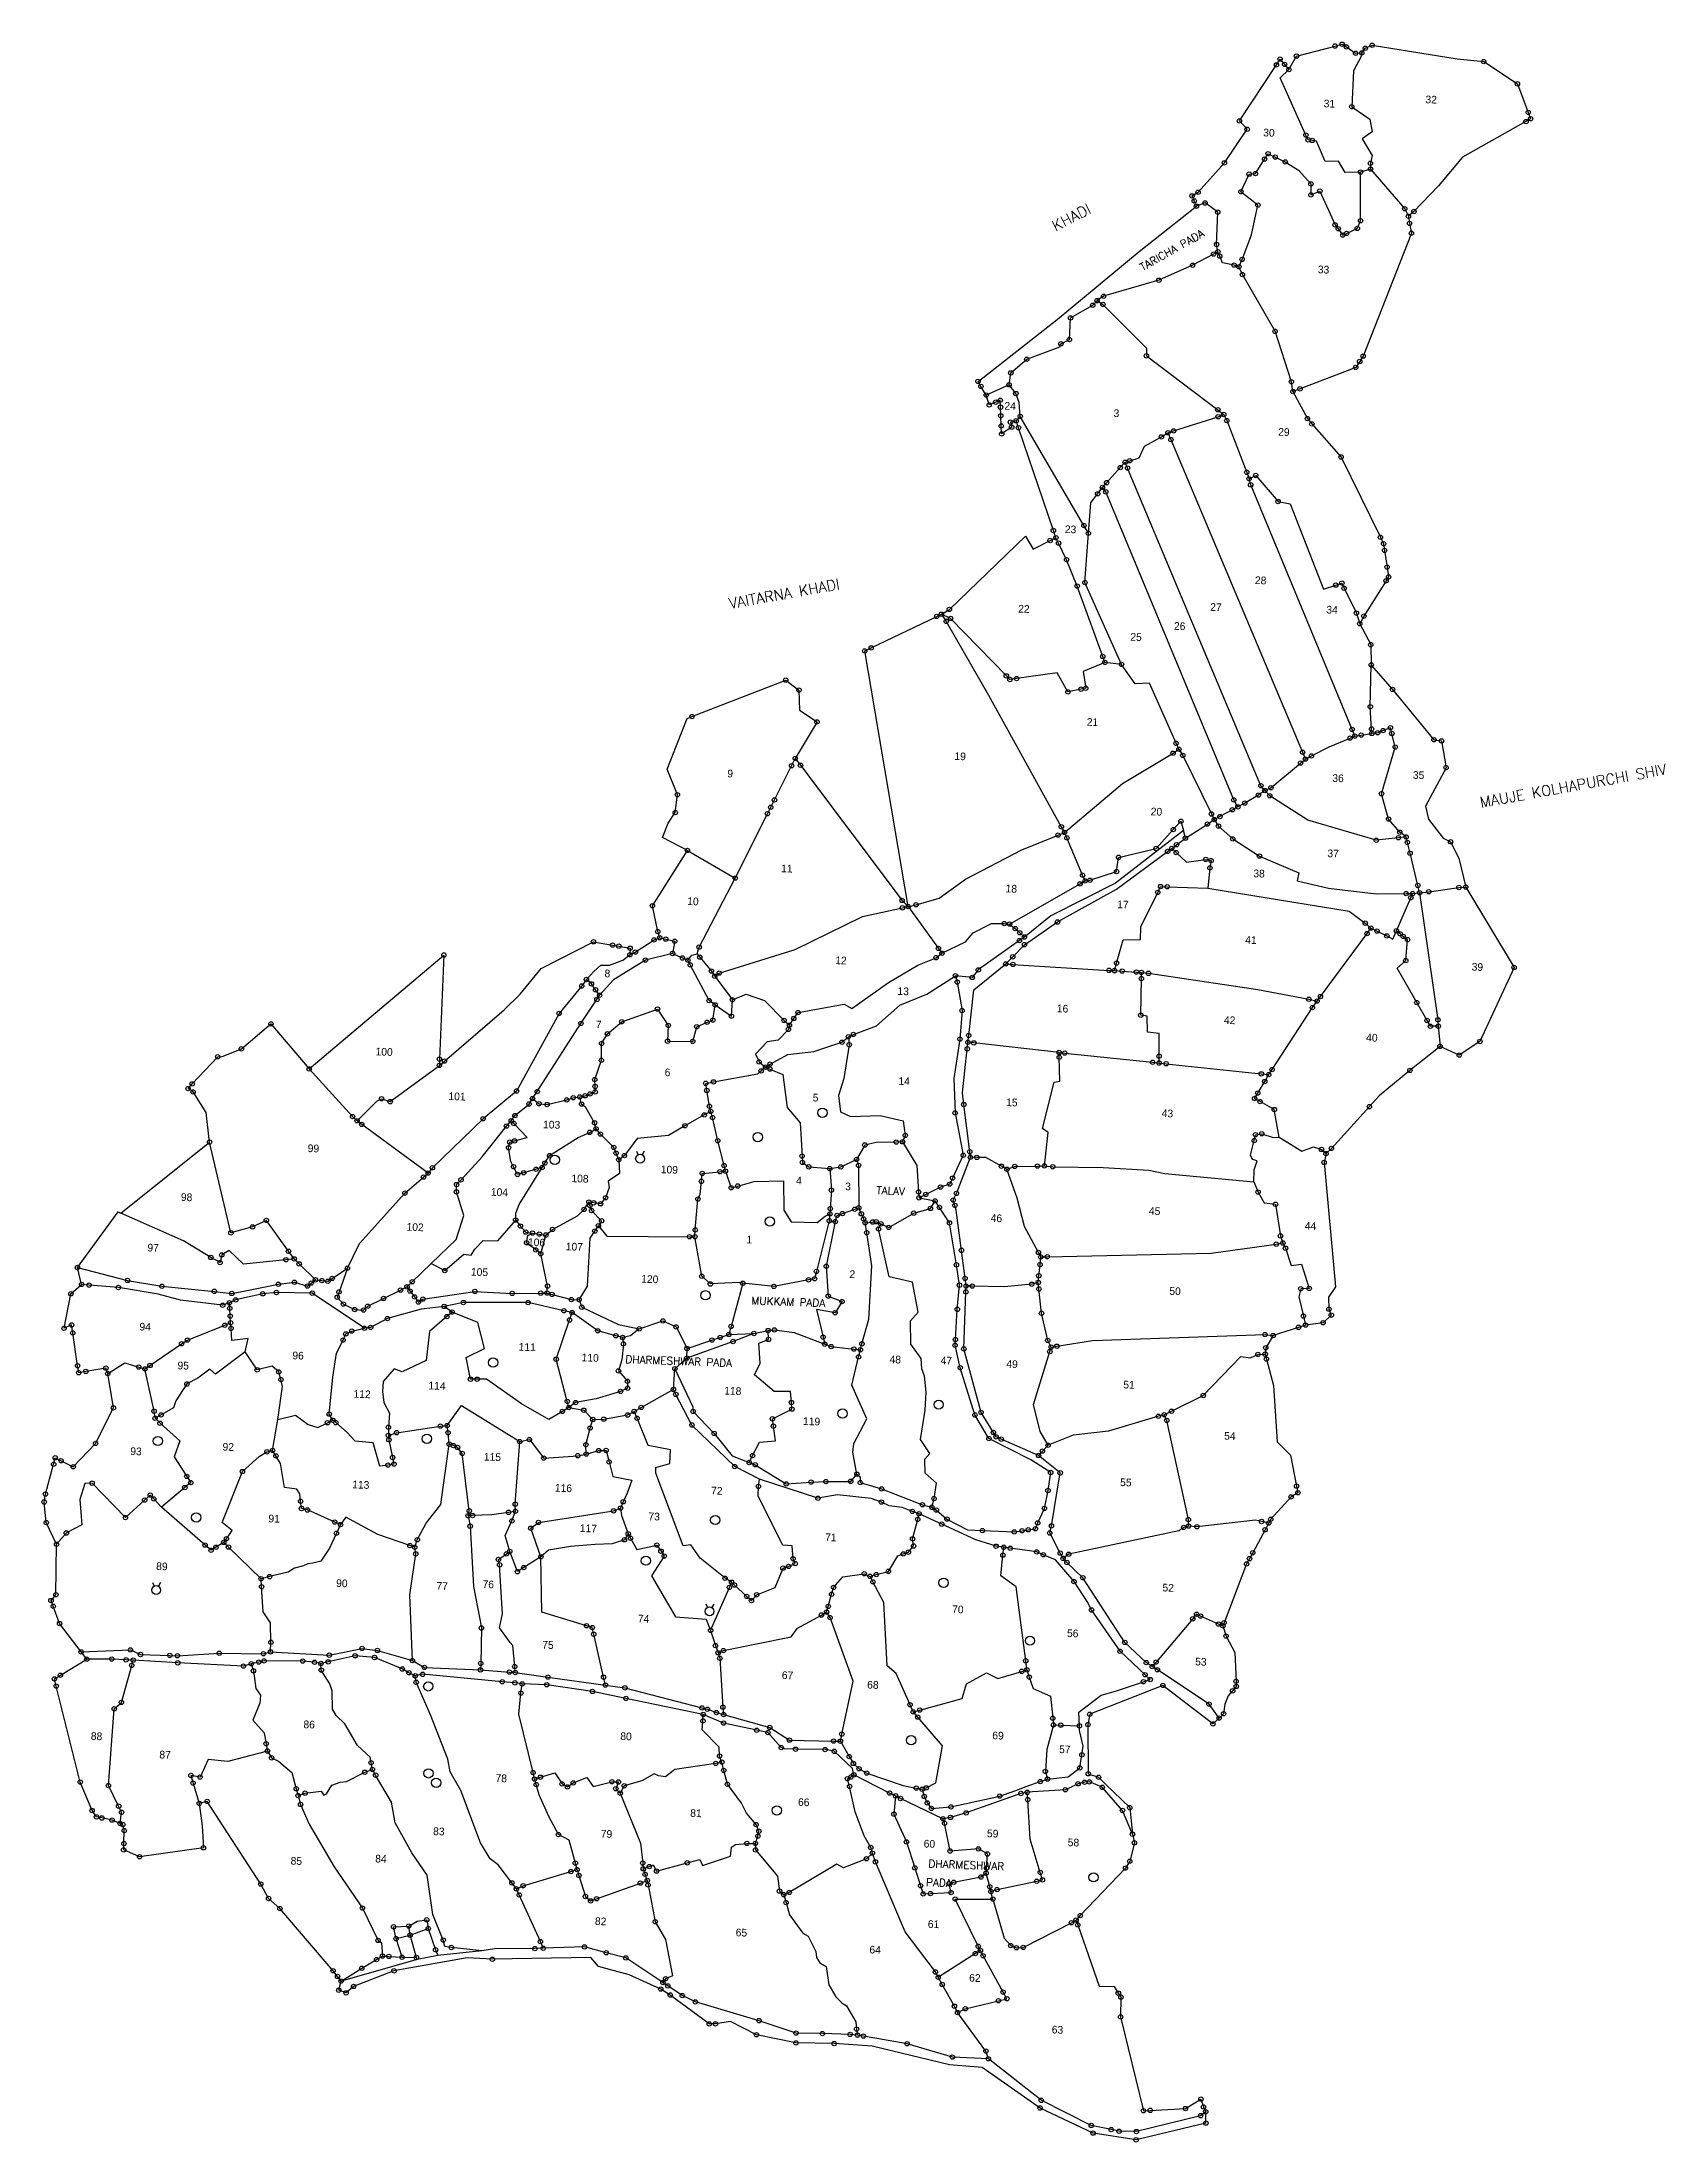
# Model space of a CAD drawing. Header units: metres. Extents: x 263896 to 265419, y 2153064 to 2155036.
import ezdxf
from ezdxf.enums import TextEntityAlignment as Align

# ---------------------------------------------------------------- set-up
doc = ezdxf.new("R2010")
doc.units = ezdxf.units.M
doc.header["$LTSCALE"] = 0.3
for name, color, linetype in [('OFF', 1, 'Continuous'), ('POLY_PARCEL', 6, 'Continuous'), ('POLY_ROAD', 30, 'Continuous'), ('POLY_WATER', 4, 'Continuous'), ('SYM_STONE', 1, 'Continuous'), ('TEXT_MAPIN', 7, 'Continuous'), ('TEXT_MAPOUT', 7, 'Continuous'), ('TEXT_PARCEL', 7, 'Continuous'), ('V_BOUND_LINE', 7, 'Continuous')]:
    doc.layers.add(name, color=color, linetype=linetype)
doc.styles.get("Standard").update_dxf_attribs({"font": 'simplex.shx'})
doc.styles.add('TEXT_MAP', font='', dxfattribs={"height": 1.8})
doc.styles.get('TEXT_MAP').set_extended_font_data('Kruti Dev 050')

msp = doc.modelspace()

# ---------------------------------------------------------------- texts
at = {"layer": 'TEXT_MAPIN'}
for s, height, rotation, p in [('TARICHA PADA', 7.212, 29.617, (264929.1, 2154820.5)), ('TALAV', 7.21, 357.9394, (264679.1, 2153954)), ('MUKKAM PADA', 7.212, 357.9394, (264561.9, 2153850.5)), ('DHARMESHWAR PADA', 7.212, 357.9394, (264443.6, 2153795.4)), ('PADA', 7.21, 357.9394, (264725.8, 2153304.3)), ('DHARMESHWAR', 7.212, 357.9394, (264728, 2153321.8))]:
    msp.add_text(s, height=height, rotation=rotation, dxfattribs=at).set_placement(p)
at = {"layer": 'TEXT_MAPOUT'}
for s, height, rotation, p in [('KHADI', 10.02, 27.4554, (264847.4, 2154857.8)), ('VAITARNA KHADI', 10.017, 10.1931, (264541.9, 2154503.5)), ('MAUJE KOLHAPURCHI SHIV', 10.017, 10.1931, (265246.6, 2154316.8))]:
    msp.add_text(s, height=height, rotation=rotation, dxfattribs=at).set_placement(p)
at = {"layer": 'TEXT_PARCEL', "style": 'TEXT_MAP'}
for s, p in [('31', (265098.9, 2154974.5)), ('32', (265194.4, 2154978.3)), ('30', (265042.2, 2154947.2)), ('33', (265093.4, 2154818.7)), ('24', (264799.3, 2154690.6)), ('3', (264901.7, 2154683.7)), ('29', (265056.2, 2154666.2)), ('23', (264856, 2154574.8)), ('28', (265034.4, 2154526.9)), ('22', (264812.2, 2154500.1)), ('27', (264992.4, 2154501.7)), ('34', (265101.4, 2154499.2)), ('25', (264917.5, 2154473.7)), ('26', (264958.4, 2154483.9)), ('21', (264876.6, 2154393.8)), ('19', (264752.4, 2154361.7)), ('9', (264539.2, 2154345.4)), ('36', (265107, 2154341.1)), ('35', (265182.6, 2154344)), ('20', (264936.6, 2154309.7)), ('37', (265102.4, 2154270.4)), ('11', (264589.7, 2154256.3)), ('38', (265032.9, 2154251.6)), ('18', (264800.4, 2154237.4)), ('10', (264501.6, 2154225.5)), ('17', (264905.1, 2154222.5)), ('41', (265025.3, 2154189.2)), ('8', (264424, 2154157.7)), ('12', (264640.5, 2154170)), ('39', (265237.8, 2154163.9)), ('13', (264698.9, 2154141.1)), ('16', (264848.5, 2154124.8)), ('42', (265005.3, 2154113.9)), ('7', (264415.8, 2154109.7)), ('40', (265138.8, 2154097.5)), ('100', (264209.1, 2154084.3)), ('6', (264480.4, 2154064.8)), ('14', (264699.8, 2154056.7)), ('101', (264277.5, 2154042.4)), ('5', (264619.4, 2154041.1)), ('15', (264800.9, 2154036.7)), ('103', (264366.3, 2154015.9)), ('43', (264946.9, 2154026.4)), ('99', (264145.4, 2153993.5)), ('109', (264476.8, 2153973.7)), ('108', (264392.9, 2153965.3)), ('4', (264603.8, 2153963.2)), ('3', (264649.8, 2153957.7)), ('98', (264026.4, 2153947.7)), ('104', (264317.3, 2153952.5)), ('45', (264934.9, 2153934.7)), ('102', (264238.2, 2153919.7)), ('46', (264786.4, 2153928)), ('44', (265081.2, 2153920.7)), ('97', (263995, 2153900.2)), ('107', (264387.6, 2153901.3)), ('1', (264557.2, 2153907.8)), ('105', (264298.6, 2153877.5)), ('2', (264653.8, 2153875.3)), ('120', (264458.4, 2153870.9)), ('50', (264954.1, 2153859.5)), ('94', (263987.5, 2153826)), ('96', (264131, 2153799)), ('111', (264343.4, 2153807.1)), ('110', (264402.5, 2153797.1)), ('95', (264023.2, 2153789.6)), ('48', (264691.5, 2153795.3)), ('47', (264739.4, 2153794.3)), ('49', (264801.1, 2153791)), ('112', (264188.4, 2153762.9)), ('114', (264258.7, 2153770.7)), ('118', (264536.3, 2153765.9)), ('51', (264910.9, 2153771.6)), ('119', (264610.3, 2153737.3)), ('54', (265005.5, 2153723.5)), ('93', (263978.9, 2153709.1)), ('92', (264065.5, 2153713.2)), ('115', (264310.7, 2153703.9)), ('113', (264187.2, 2153677.8)), ('55', (264907.9, 2153679.9)), ('116', (264377.4, 2153674.7)), ('72', (264524, 2153672.1)), ('91', (264108.5, 2153645.9)), ('73', (264465.2, 2153647.9)), ('117', (264400.8, 2153636.8)), ('71', (264631, 2153628.3)), ('89', (264003.2, 2153601.1)), ('90', (264172.1, 2153585.2)), ('77', (264266.2, 2153582.6)), ('76', (264309.5, 2153584.2)), ('52', (264947.6, 2153581)), ('70', (264750.2, 2153560.7)), ('74', (264455.3, 2153551.9)), ('75', (264365.5, 2153527.3)), ('56', (264858, 2153538.2)), ('53', (264978.3, 2153511.5)), ('67', (264590.4, 2153498.8)), ('68', (264670.5, 2153489.8)), ('88', (263941.9, 2153441.6)), ('86', (264141.4, 2153452.6)), ('80', (264438.8, 2153441.5)), ('69', (264787.9, 2153442.2)), ('87', (264006.2, 2153424.2)), ('57', (264850.6, 2153429.2)), ('78', (264321.7, 2153402.1)), ('81', (264504.4, 2153369.3)), ('66', (264605.6, 2153379.6)), ('83', (264263.1, 2153352.2)), ('79', (264420.5, 2153349.9)), ('59', (264782.9, 2153350.2)), ('85', (264129.4, 2153324.5)), ('84', (264208.8, 2153326.5)), ('60', (264723.5, 2153340.6)), ('58', (264858.7, 2153341.8)), ('82', (264415, 2153267.8)), ('61', (264727.4, 2153265.1)), ('65', (264547.1, 2153257.2)), ('64', (264672.6, 2153241.1)), ('62', (264766.2, 2153214.6)), ('63', (264843.7, 2153166))]:
    msp.add_text(s, height=7.21, rotation=357.9394, dxfattribs=at).set_placement(p)
msp.add_text('106', height=7.21, rotation=357.9394, dxfattribs=at).set_placement((264360.3, 2153908.7), align=Align.MIDDLE)

# ---------------------------------------------------------------- linework, layer by layer
for points in [[(264454, 2153994.4), (264455.7, 2153991)], [(264461.4, 2153994.2), (264459.5, 2153990.8)], [(263999.9, 2153589.4), (264001.5, 2153586)], [(264007.3, 2153589.2), (264005.4, 2153585.8)], [(264519.2, 2153569.4), (264520.8, 2153565.9)], [(264526.6, 2153569.1), (264524.7, 2153565.8)]]:
    msp.add_lwpolyline(points)
for centre, radius in [((264628.6, 2154030.4), 4.36), ((264567.9, 2154007.5), 4.36), ((264377.4, 2153986.1), 4.36), ((264457.5, 2153987.2), 4.19), ((264579.3, 2153928.3), 4.36), ((264518.8, 2153859), 4.36), ((264319.5, 2153795.8), 4.36), ((264647.5, 2153747.9), 4.36), ((264737.7, 2153756.3), 4.36), ((264004.9, 2153722.2), 4.36), ((264257.4, 2153724.3), 4.36), ((264040.9, 2153650.4), 4.36), ((264528, 2153648), 4.36), ((264462.9, 2153609.8), 4.36), ((264003.3, 2153582.2), 4.19), ((264742.3, 2153589.1), 4.36), ((264522.6, 2153562.2), 4.19), ((264823.4, 2153534.7), 4.36), ((264258.7, 2153491.8), 4.36), ((264711.8, 2153441.2), 4.36), ((264258.9, 2153410.1), 4.36), ((264266.1, 2153401.3), 4.36), ((264585.8, 2153375.3), 4.36), ((264883, 2153312.5), 4.36)]:
    msp.add_circle(centre, radius)
at = {"layer": 'OFF'}
for p, q in [((263933.3, 2153869.2), (263929.4, 2153885.1)), ((264281, 2153843.2), (264273.6, 2153848.5)), ((264540.8, 2153822.2), (264564.3, 2153823.1)), ((264501.4, 2153800.1), (264501.5, 2153809)), ((264488.7, 2153770.5), (264490.1, 2153790)), ((264995.1, 2153456.5), (265000.8, 2153462)), ((264174.6, 2153206.5), (264176.8, 2153215.1)), ((264988.5, 2153081.7), (264988.3, 2153092.4))]:
    msp.add_line(p, q, dxfattribs=at)
at = {"layer": 'POLY_PARCEL'}
for p, q in [((265058.3, 2155002.1), (265066.4, 2155009.8)), ((265127.1, 2155008.6), (265125.4, 2154975)), ((265134.3, 2155022.3), (265127.1, 2155008.6)), ((265134.8, 2155025.5), (265134.3, 2155022.3)), ((265082.4, 2154948.4), (265058.3, 2155002.1)), ((265125.4, 2154975), (265142.3, 2154963.4)), ((265084.4, 2154943.9), (265082.4, 2154948.4)), ((265144.4, 2154951.5), (265135.2, 2154944.8)), ((265142.3, 2154963.4), (265144.4, 2154951.5)), ((265043.6, 2154925.8), (265046.9, 2154930.9)), ((265046.9, 2154930.9), (265053.6, 2154927.7)), ((265053.6, 2154927.7), (265063, 2154923.2)), ((265088.3, 2154943.3), (265084.4, 2154943.9)), ((265092.4, 2154942.7), (265088.3, 2154943.3)), ((265100.5, 2154923.6), (265092.4, 2154942.7)), ((265135.2, 2154944.8), (265144.6, 2154929.2)), ((265144.6, 2154929.2), (265142.9, 2154921.9)), ((265021.4, 2154895.2), (265029.1, 2154911.7)), ((265029.1, 2154911.7), (265035, 2154912.2)), ((265035, 2154912.2), (265043.6, 2154925.8)), ((265063, 2154923.2), (265075.4, 2154915.5)), ((265075.4, 2154915.5), (265087, 2154902.5)), ((265113, 2154923.8), (265100.5, 2154923.6)), ((265119.1, 2154913.2), (265113, 2154923.8)), ((265133.6, 2154913.6), (265119.1, 2154913.2)), ((265143.1, 2154916.5), (265133.6, 2154913.6)), ((265133.6, 2154867.9), (265133.6, 2154913.6)), ((265142.9, 2154921.9), (265143.1, 2154916.5)), ((265143.1, 2154916.5), (265175.1, 2154879.2)), ((265037.3, 2154882.7), (265021.4, 2154895.2)), ((265087, 2154902.5), (265087.1, 2154892.2)), ((265087.1, 2154892.2), (265095.4, 2154895.8)), ((265095.4, 2154895.8), (265109.7, 2154864.1)), ((264987.7, 2154884.6), (264979.6, 2154881.6)), ((264999.6, 2154876), (264987.7, 2154884.6)), ((264998.5, 2154845.6), (264999.6, 2154876)), ((265031.2, 2154854.7), (265037.3, 2154882.7)), ((265175.1, 2154879.2), (265178.6, 2154872.1)), ((265022.5, 2154831.6), (265031.2, 2154854.7)), ((265109.7, 2154864.1), (265112.7, 2154860.4)), ((265112.7, 2154860.4), (265116.9, 2154854.5)), ((265116.9, 2154854.5), (265120.5, 2154856.1)), ((265120.5, 2154856.1), (265130.6, 2154860.7)), ((265130.6, 2154860.7), (265133.6, 2154867.9)), ((264995.7, 2154836.6), (264976, 2154826.1)), ((264999.8, 2154838.8), (264995.7, 2154836.6)), ((264999.8, 2154838.8), (264998.5, 2154845.6)), ((265001.5, 2154834.7), (264999.8, 2154838.8)), ((265004.1, 2154828.3), (265001.5, 2154834.7)), ((265019.5, 2154824.8), (265022.5, 2154831.6)), ((264944.3, 2154812.1), (264892.5, 2154797)), ((264976, 2154826.1), (264944.3, 2154812.1)), ((265014.9, 2154826.3), (265004.1, 2154828.3)), ((265019.5, 2154824.8), (265014.9, 2154826.3)), ((265022.7, 2154817.4), (265019.5, 2154824.8)), ((265053.4, 2154764.1), (265022.7, 2154817.4)), ((264882.3, 2154788.6), (264886.3, 2154792.9)), ((264892.5, 2154797), (264886.3, 2154792.9)), ((264886.3, 2154792.9), (264891.8, 2154789.4)), ((264891.8, 2154789.4), (264932.8, 2154748.3)), ((264860.4, 2154756.3), (264861.4, 2154776.7)), ((264861.4, 2154776.7), (264882.3, 2154788.6)), ((264851.4, 2154749.4), (264852.4, 2154752.4)), ((264852.4, 2154752.4), (264860.4, 2154756.3)), ((265068.7, 2154716.8), (265053.4, 2154764.1)), ((264805.4, 2154725.1), (264820.3, 2154737.9)), ((264820.3, 2154737.9), (264851.4, 2154749.4)), ((264932.8, 2154748.3), (264932.6, 2154741.1)), ((264932.6, 2154741.1), (264999.7, 2154690.5)), ((264803.8, 2154713.9), (264782.4, 2154704.3)), ((264803.8, 2154713.9), (264805.4, 2154725.1)), ((264810.1, 2154705.7), (264803.8, 2154713.9)), ((265070.2, 2154707.5), (265068.7, 2154716.8)), ((264813.1, 2154697.2), (264810.1, 2154705.7)), ((264814.2, 2154684.2), (264813.1, 2154697.2)), ((264810.4, 2154680.1), (264814.2, 2154684.2)), ((264874, 2154581.7), (264814.2, 2154684.2)), ((264958.1, 2154670.6), (265000, 2154683.9)), ((264999.7, 2154690.5), (265005.2, 2154686)), ((265000, 2154683.9), (265005.2, 2154686)), ((265005.2, 2154686), (265008.1, 2154680.3)), ((265008.1, 2154680.3), (265026.8, 2154631.7)), ((264925.9, 2154645.4), (264930.9, 2154656.2)), ((264930.9, 2154656.2), (264946.7, 2154665)), ((264946.7, 2154665), (264952.9, 2154668.9)), ((264952.9, 2154668.9), (264958.1, 2154670.6)), ((264952.9, 2154668.9), (264955.6, 2154662.4)), ((264955.6, 2154662.4), (265079.2, 2154368.9)), ((264895.3, 2154622), (264908.1, 2154636.2)), ((264908.1, 2154636.2), (264912.7, 2154641.2)), ((264912.7, 2154641.2), (264917, 2154642.6)), ((264915, 2154635.7), (264912.7, 2154641.2)), ((265040.1, 2154337.4), (264915, 2154635.7)), ((264917, 2154642.6), (264925.9, 2154645.4)), ((265026.8, 2154631.7), (265029, 2154625.7)), ((264880.6, 2154603.1), (264886.9, 2154611.6)), ((264886.9, 2154611.6), (264891.3, 2154617.5)), ((264891.3, 2154617.5), (264895.3, 2154622)), ((264894.5, 2154613.4), (264891.3, 2154617.5)), ((265014.6, 2154324.1), (264894.5, 2154613.4)), ((265029, 2154625.7), (265035.3, 2154628.8)), ((265030.5, 2154620), (265029, 2154625.7)), ((265125.7, 2154390.3), (265030.5, 2154620)), ((265035.3, 2154628.8), (265056.2, 2154604.3)), ((264878.2, 2154574.5), (264880.6, 2154603.1)), ((265056.2, 2154604.3), (265067.5, 2154602.1)), ((265067.5, 2154602.1), (265099, 2154522)), ((264878.2, 2154574.5), (264874, 2154581.7)), ((264875, 2154528.2), (264878.2, 2154574.5)), ((264850.2, 2154565.2), (264847.7, 2154570.3)), ((264857.8, 2154549.6), (264850.2, 2154565.2)), ((264867.7, 2154524.9), (264857.8, 2154549.6)), ((264891.7, 2154458.8), (264867.7, 2154524.9)), ((264909.3, 2154451.4), (264875, 2154528.2)), ((265099, 2154522), (265110.3, 2154525.8)), ((265110.3, 2154525.8), (265116.1, 2154527.7)), ((265116.1, 2154527.7), (265118.2, 2154522.9)), ((265118.2, 2154522.9), (265129.8, 2154499.6)), ((264740.2, 2154498.5), (264744.8, 2154491.8)), ((264748.9, 2154494.6), (264740.2, 2154498.5)), ((264801.2, 2154440.6), (264748.9, 2154494.6)), ((265129.8, 2154499.6), (265132.9, 2154489.5)), ((264744.8, 2154491.8), (264784.5, 2154422.6)), ((264893.7, 2154453.2), (264891.7, 2154458.8)), ((264804.6, 2154437.2), (264801.2, 2154440.6)), ((264810.8, 2154438), (264804.6, 2154437.2)), ((264848.9, 2154443.4), (264810.8, 2154438)), ((264859, 2154425.5), (264848.9, 2154443.4)), ((264893.7, 2154453.2), (264873.2, 2154444.8)), ((264873.2, 2154444.8), (264875.7, 2154429)), ((264909.3, 2154451.4), (264893.7, 2154453.2)), ((264922.2, 2154433.2), (264909.3, 2154451.4)), ((265142.8, 2154411.6), (265143.7, 2154450.8)), ((264784.5, 2154422.6), (264852.8, 2154298.9)), ((264871.3, 2154428.1), (264859, 2154425.5)), ((264875.7, 2154429), (264871.3, 2154428.1)), ((264935.4, 2154433.7), (264922.2, 2154433.2)), ((264960.5, 2154377.3), (264935.4, 2154433.7)), ((265144, 2154390.7), (265142.8, 2154411.6)), ((264963.2, 2154371.7), (264960.5, 2154377.3)), ((265104.2, 2154374.1), (265123.8, 2154382.2)), ((265123.8, 2154382.2), (265128.3, 2154384.1)), ((265128.3, 2154384.1), (265125.7, 2154390.3)), ((265128.3, 2154384.1), (265134.3, 2154385)), ((265128.3, 2154384.1), (265128.3, 2154384.1)), ((265134.3, 2154385), (265144.2, 2154386.5)), ((265144.2, 2154386.5), (265144, 2154390.7)), ((265149.7, 2154387.2), (265144.2, 2154386.5)), ((265154.8, 2154389.2), (265149.7, 2154387.2)), ((265161.7, 2154391.9), (265154.8, 2154389.2)), ((265163, 2154386.5), (265161.7, 2154391.9)), ((265166.2, 2154373.7), (265163, 2154386.5)), ((264583.6, 2154324.1), (264599.6, 2154356.2)), ((264599.6, 2154356.2), (264603.1, 2154363.1)), ((264910.2, 2154339.4), (264957.7, 2154368)), ((264957.7, 2154368), (264963.2, 2154371.7)), ((264963.2, 2154371.7), (264966.8, 2154365.9)), ((264966.8, 2154365.9), (264993.7, 2154310.9)), ((265049.5, 2154335.6), (265077.4, 2154358.7)), ((265077.4, 2154358.7), (265081.9, 2154362.5)), ((265079.2, 2154368.9), (265081.9, 2154362.5)), ((265081.9, 2154362.5), (265087.5, 2154365.4)), ((265087.5, 2154365.4), (265104.2, 2154374.1)), ((265153.3, 2154329.9), (265166.2, 2154373.7)), ((264855.8, 2154293.6), (264910.2, 2154339.4)), ((265043.8, 2154332.9), (265040.1, 2154337.4)), ((265043.8, 2154332.9), (265049.5, 2154335.6)), ((264577, 2154311.1), (264580.1, 2154317.2)), ((264580.1, 2154317.2), (264583.6, 2154324.1)), ((265018.5, 2154317.6), (265013.3, 2154314.9)), ((265018.5, 2154317.6), (265014.6, 2154324.1)), ((265025, 2154321.2), (265018.5, 2154317.6)), ((265037.8, 2154328.7), (265025, 2154321.2)), ((265043.8, 2154332.9), (265037.8, 2154328.7)), ((265048.4, 2154328), (265043.8, 2154332.9)), ((265084.1, 2154305), (265048.4, 2154328)), ((265160, 2154306.1), (265153.3, 2154329.9)), ((264546.8, 2154250.7), (264577, 2154311.1)), ((264852.8, 2154298.9), (264855.8, 2154293.6)), ((264941.8, 2154278.5), (264957.9, 2154296.3)), ((264957.9, 2154296.3), (264965, 2154304.1)), ((264965, 2154304.1), (264967.6, 2154295.5)), ((264969.3, 2154288.2), (264989.9, 2154301.4)), ((264989.9, 2154301.4), (264996.3, 2154305.6)), ((264993.7, 2154310.9), (264996.3, 2154305.6)), ((265001.7, 2154308.5), (264996.3, 2154305.6)), ((264996.3, 2154305.6), (265000.3, 2154299.6)), ((265000.3, 2154299.6), (265013.7, 2154287.5)), ((265013.3, 2154314.9), (265001.7, 2154308.5)), ((265148.4, 2154286.2), (265084.1, 2154305)), ((265170.4, 2154293.8), (265160, 2154306.1)), ((264501.9, 2154276.7), (264546.8, 2154250.7)), ((264763, 2154249.7), (264815.8, 2154277.3)), ((264815.8, 2154277.3), (264849.7, 2154291.1)), ((264849.7, 2154291.1), (264855.8, 2154293.6)), ((264858, 2154288.4), (264855.8, 2154293.6)), ((264872.8, 2154253.4), (264858, 2154288.4)), ((264906.5, 2154270.2), (264941.8, 2154278.5)), ((264956.4, 2154278.6), (264960.6, 2154274.7)), ((265013.7, 2154287.5), (265038.8, 2154271.4)), ((265169.2, 2154288.6), (265148.4, 2154286.2)), ((265176.4, 2154289.4), (265169.2, 2154288.6)), ((265176.4, 2154289.4), (265170.4, 2154293.8)), ((265177.6, 2154284.2), (265176.4, 2154289.4)), ((265180.1, 2154274.1), (265177.6, 2154284.2)), ((264879.6, 2154248.7), (264904.6, 2154256.8)), ((264904.6, 2154256.8), (264906.5, 2154270.2)), ((264960.6, 2154274.7), (264970.2, 2154265.8)), ((264970.2, 2154265.8), (264988.4, 2154268.3)), ((264988.4, 2154268.3), (264993.4, 2154267.1)), ((264992.3, 2154260.3), (264990.3, 2154241.2)), ((264993.4, 2154267.1), (264992.3, 2154260.3)), ((265038.8, 2154271.4), (265075.6, 2154255.6)), ((265187.4, 2154243.9), (265180.1, 2154274.1)), ((264512.9, 2154185.9), (264546.8, 2154250.7)), ((264738.1, 2154232), (264763, 2154249.7)), ((264804.2, 2154207.6), (264870.4, 2154245.3)), ((264870.4, 2154245.3), (264875.1, 2154248)), ((264875.1, 2154248), (264872.8, 2154253.4)), ((264875.1, 2154248), (264879.6, 2154248.7)), ((264927.5, 2154204.9), (264943.3, 2154237.3)), ((264943.3, 2154237.3), (264946, 2154242.8)), ((264946, 2154242.8), (264952.2, 2154242.6)), ((264952.2, 2154242.6), (264990.3, 2154241.2)), ((264990.3, 2154241.2), (265123, 2154219.8)), ((265075.6, 2154255.6), (265074.1, 2154248.3)), ((265074.1, 2154248.3), (265103.7, 2154241.3)), ((265103.7, 2154241.3), (265148.2, 2154236)), ((265189.1, 2154237), (265187.4, 2154243.9)), ((265189.1, 2154237), (265197.6, 2154237.9)), ((265197.6, 2154237.9), (265226, 2154241.9)), ((265226, 2154241.9), (265232.3, 2154242.3)), ((264666.3, 2154214.6), (264703.7, 2154222.8)), ((264703.7, 2154222.8), (264709.1, 2154224)), ((264709.1, 2154224), (264716.5, 2154225.7)), ((264709.1, 2154224), (264737.4, 2154184.7)), ((264716.5, 2154225.7), (264738.1, 2154232)), ((265123, 2154219.8), (265138.1, 2154208.4)), ((265148.2, 2154236), (265176.4, 2154236.2)), ((265167.3, 2154201.2), (265180.8, 2154232.3)), ((265176.4, 2154236.2), (265182.5, 2154236.2)), ((265180.8, 2154232.3), (265182.5, 2154236.2)), ((265182.5, 2154236.2), (265189.1, 2154237)), ((265189.1, 2154237), (265206.2, 2154117.6)), ((264603, 2154183.6), (264666.3, 2154214.6)), ((264762.8, 2154190.8), (264770.2, 2154199.4)), ((264770.2, 2154199.4), (264787.2, 2154208.1)), ((264787.2, 2154208.1), (264799.3, 2154208)), ((264799.3, 2154208), (264804.2, 2154207.6)), ((264804.2, 2154207.6), (264809.5, 2154203.3)), ((264809.5, 2154203.3), (264813.8, 2154199.4)), ((264813.8, 2154199.4), (264818.2, 2154195.4)), ((264927.1, 2154193.2), (264927.5, 2154204.9)), ((265096, 2154139.5), (265139.7, 2154198.6)), ((265138.1, 2154208.4), (265143.4, 2154203.8)), ((265139.7, 2154198.6), (265143.4, 2154203.8)), ((265143.4, 2154203.8), (265149.1, 2154201)), ((265149.1, 2154201), (265158.3, 2154196.4)), ((265164, 2154193.5), (265167.3, 2154201.2)), ((265170.7, 2154198.4), (265167.3, 2154201.2)), ((265173.7, 2154196), (265170.7, 2154198.4)), ((264441.4, 2154173.6), (264447.9, 2154178.8)), ((264487.9, 2154179.9), (264462.4, 2154173.7)), ((264475.9, 2154194.7), (264481.6, 2154193.4)), ((264481.6, 2154193.4), (264490, 2154191.4)), ((264490, 2154191.4), (264487.9, 2154179.9)), ((264487.9, 2154179.9), (264497.2, 2154175.7)), ((264502.4, 2154173.6), (264506.1, 2154178.2)), ((264506.1, 2154178.2), (264510.9, 2154179.5)), ((264510.9, 2154179.5), (264512.9, 2154185.9)), ((264510.9, 2154179.5), (264513.4, 2154176.5)), ((264531.8, 2154161.5), (264603, 2154183.6)), ((264735.2, 2154176), (264740.7, 2154180.1)), ((264737.4, 2154184.7), (264740.7, 2154180.1)), ((264740.7, 2154180.1), (264762.8, 2154190.8)), ((264904.7, 2154170.9), (264910.7, 2154192.6)), ((264910.7, 2154192.6), (264927.1, 2154193.2)), ((265158.3, 2154196.4), (265164, 2154193.5)), ((265177.8, 2154192.9), (265173.7, 2154196)), ((265176.1, 2154173.3), (265177.8, 2154192.9)), ((264407.1, 2154155.5), (264413.9, 2154163.1)), ((264413.9, 2154163.1), (264420.6, 2154169)), ((264420.6, 2154169), (264428.8, 2154169)), ((264428.8, 2154169), (264441.4, 2154173.6)), ((264462.4, 2154173.7), (264432.4, 2154155.2)), ((264497.2, 2154175.7), (264502.4, 2154173.6)), ((264504.6, 2154169.2), (264502.4, 2154173.6)), ((264522.2, 2154135.7), (264504.6, 2154169.2)), ((264513.4, 2154176.5), (264524.4, 2154163.4)), ((264524.4, 2154163.4), (264527.5, 2154158.6)), ((264527.5, 2154158.6), (264531.8, 2154161.5)), ((264527.5, 2154158.6), (264544.1, 2154136.5)), ((264690.5, 2154152.8), (264718, 2154169)), ((264718, 2154169), (264735.2, 2154176)), ((264726.6, 2154141.6), (264753.4, 2154159)), ((264800.6, 2154170.1), (264807.4, 2154169.7)), ((264807.4, 2154169.7), (264897.6, 2154164.1)), ((264897.6, 2154164.1), (264902.7, 2154163.8)), ((264902.7, 2154163.8), (264904.7, 2154170.9)), ((264902.7, 2154163.8), (264909.9, 2154163.4)), ((264909.9, 2154163.4), (264923.2, 2154162.5)), ((264923.2, 2154162.5), (264927.9, 2154162.2)), ((264927.9, 2154162.2), (264934.6, 2154161.3)), ((264927.9, 2154156.3), (264927.9, 2154162.2)), ((264934.6, 2154161.3), (265037.1, 2154146.2)), ((265167.9, 2154166.2), (265176.1, 2154173.3)), ((265186.4, 2154133.8), (265167.9, 2154166.2)), ((264402.7, 2154149.4), (264381.5, 2154123.7)), ((264407.1, 2154155.5), (264402.7, 2154149.4)), ((264411.8, 2154151.4), (264407.1, 2154155.5)), ((264415.7, 2154145.8), (264411.8, 2154151.4)), ((264419.4, 2154140.7), (264415.7, 2154145.8)), ((264416.9, 2154136.7), (264419.4, 2154140.7)), ((264432.4, 2154155.2), (264419.4, 2154140.7)), ((264544.1, 2154136.5), (264556.9, 2154141.8)), ((264556.9, 2154141.8), (264574.2, 2154135.7)), ((264656.3, 2154128.2), (264690.5, 2154152.8)), ((264701.1, 2154131.5), (264726.6, 2154141.6)), ((264927.4, 2154122), (264927.9, 2154156.3)), ((265037.1, 2154146.2), (265085.1, 2154136.9)), ((265092.8, 2154135.3), (265096, 2154139.5)), ((264381.5, 2154123.7), (264341.6, 2154050.8)), ((264401.9, 2154114.3), (264416.9, 2154136.7)), ((264440.3, 2154115.8), (264473.8, 2154127.7)), ((264473.8, 2154127.7), (264483.9, 2154112.4)), ((264527.9, 2154131.7), (264522.2, 2154135.7)), ((264525.8, 2154117.4), (264527.9, 2154131.7)), ((264527.9, 2154131.7), (264543.2, 2154121.1)), ((264543.2, 2154121.1), (264544.1, 2154136.5)), ((264574.2, 2154135.7), (264592.6, 2154117.1)), ((264597.6, 2154112.5), (264601.7, 2154118.9)), ((264601.7, 2154118.9), (264605.7, 2154124.4)), ((264605.7, 2154124.4), (264649, 2154132.3)), ((264649, 2154132.3), (264656.3, 2154128.2)), ((264679.4, 2154111.9), (264701.1, 2154131.5)), ((264933.5, 2154121.2), (264927.4, 2154122)), ((264933.8, 2154105.9), (264933.5, 2154121.2)), ((265050.6, 2154070.9), (265088.4, 2154129.1)), ((265085.1, 2154136.9), (265092.8, 2154135.3)), ((265088.4, 2154129.1), (265092.8, 2154135.3)), ((265196.1, 2154117), (265186.4, 2154133.8)), ((264361, 2154050.2), (264401.9, 2154114.3)), ((264421.3, 2154095.5), (264426.8, 2154104.5)), ((264426.8, 2154104.5), (264440.3, 2154115.8)), ((264483.9, 2154112.4), (264483.3, 2154097.6)), ((264506.9, 2154097.4), (264510.7, 2154111.2)), ((264510.7, 2154111.2), (264520.3, 2154115.3)), ((264520.3, 2154115.3), (264525.8, 2154117.4)), ((264596.7, 2154108.6), (264587.1, 2154098.6)), ((264592.6, 2154117.1), (264597.6, 2154112.5)), ((264597.6, 2154112.5), (264596.7, 2154108.6)), ((264646.9, 2154096.6), (264653, 2154101.8)), ((264653, 2154101.8), (264657.7, 2154104)), ((264653, 2154101.8), (264653.7, 2154094.3)), ((264657.7, 2154104), (264679.4, 2154111.9)), ((264944.7, 2154104.7), (264933.8, 2154105.9)), ((264944.6, 2154083.5), (264944.7, 2154104.7)), ((265199.2, 2154111.6), (265196.1, 2154117)), ((265206.6, 2154111.7), (265199.2, 2154111.6)), ((265206.2, 2154117.6), (265206.6, 2154111.7)), ((265206.6, 2154111.7), (265208.2, 2154092.7)), ((264414.9, 2154061.5), (264421.2, 2154079.7)), ((264421.2, 2154079.7), (264421.3, 2154095.5)), ((264483.3, 2154097.6), (264506.9, 2154097.4)), ((264576.6, 2154097.1), (264565.8, 2154085.3)), ((264565.8, 2154085.3), (264569.1, 2154078.1)), ((264587.1, 2154098.6), (264576.6, 2154097.1)), ((264579.4, 2154076.1), (264596.1, 2154085.2)), ((264596.1, 2154085.2), (264620.4, 2154088)), ((264620.4, 2154088), (264646.9, 2154096.6)), ((264653.7, 2154094.3), (264648.7, 2154062.7)), ((264770.7, 2154096), (264765.2, 2154096.6)), ((264850.7, 2154087), (264770.7, 2154096)), ((264850.7, 2154087), (264856, 2154086.4)), ((264850.8, 2154082.5), (264850.7, 2154087)), ((264851.3, 2154060.1), (264850.8, 2154082.5)), ((264856, 2154086.4), (264938.5, 2154077.8)), ((264944.6, 2154077.1), (264944.6, 2154083.5)), ((264146.9, 2154071.5), (264187.7, 2154026.8)), ((264222.9, 2154040.8), (264269.1, 2154074.8)), ((264415.3, 2154055.1), (264414.9, 2154061.5)), ((264526.5, 2154059.4), (264567.9, 2154066.9)), ((264567.9, 2154066.9), (264571.1, 2154069.6)), ((264569.1, 2154078.1), (264575.3, 2154073.2)), ((264571.1, 2154069.6), (264575.3, 2154073.2)), ((264575.3, 2154073.2), (264579.4, 2154076.1)), ((264575.3, 2154073.2), (264579.3, 2154071.4)), ((264579.3, 2154071.4), (264591.4, 2154066.3)), ((264591.4, 2154066.3), (264595.4, 2154035.2)), ((264648.7, 2154062.7), (264643.6, 2154046.6)), ((264846.1, 2154059.1), (264851.3, 2154060.1)), ((264938.5, 2154077.8), (264944.6, 2154077.1)), ((264944.6, 2154077.1), (264951.2, 2154076.4)), ((264951.2, 2154076.4), (265040.5, 2154066.9)), ((265037.2, 2154048.9), (265043.7, 2154059.7)), ((265040.5, 2154066.9), (265047.5, 2154066.2)), ((265043.7, 2154059.7), (265047.5, 2154066.2)), ((265047.5, 2154066.2), (265050.6, 2154070.9)), ((264191.9, 2154022.9), (264210.3, 2154041.3)), ((264210.3, 2154041.3), (264214.8, 2154043.6)), ((264214.8, 2154043.6), (264222.9, 2154040.8)), ((264341.6, 2154050.8), (264310.1, 2154024.8)), ((264353.3, 2154038.6), (264356.5, 2154043.7)), ((264356.5, 2154043.7), (264361, 2154050.2)), ((264356.5, 2154043.7), (264362.6, 2154038.9)), ((264370.2, 2154038.1), (264388.6, 2154042.4)), ((264388.6, 2154042.4), (264394.8, 2154044.5)), ((264394.8, 2154044.5), (264400.8, 2154045.2)), ((264400.8, 2154045.2), (264405.8, 2154046.3)), ((264402.6, 2154038.5), (264400.8, 2154045.2)), ((264405.8, 2154046.3), (264410.5, 2154048.1)), ((264410.5, 2154048.1), (264415.3, 2154049.9)), ((264415.3, 2154049.9), (264415.3, 2154055.1)), ((264519.1, 2154058), (264526.5, 2154059.4)), ((264520.1, 2154051.3), (264519.1, 2154058)), ((264522.5, 2154036.5), (264520.1, 2154051.3)), ((264643.6, 2154046.6), (264645.7, 2154031.4)), ((264835, 2154015.7), (264846.1, 2154059.1)), ((265034.2, 2154043.8), (265037.2, 2154048.9)), ((265039.3, 2154040.9), (265034.2, 2154043.8)), ((265052.7, 2154033.4), (265039.3, 2154040.9)), ((264187.7, 2154026.8), (264191.9, 2154022.9)), ((264196.2, 2154019.4), (264191.9, 2154022.9)), ((264310.1, 2154024.8), (264262.6, 2153978.7)), ((264332.1, 2154017.9), (264336.5, 2154022.8)), ((264336.5, 2154022.8), (264340, 2154027.7)), ((264339, 2154020.2), (264336.5, 2154022.8)), ((264351.4, 2154007.1), (264339, 2154020.2)), ((264340, 2154027.7), (264353.3, 2154038.6)), ((264362.6, 2154038.9), (264370.2, 2154038.1)), ((264406.5, 2154035.3), (264402.6, 2154038.5)), ((264414.8, 2154020.9), (264406.5, 2154035.3)), ((264416.1, 2154015.4), (264414.8, 2154020.9)), ((264517.7, 2154028.3), (264499.5, 2154018.2)), ((264523.8, 2154031.7), (264517.7, 2154028.3)), ((264523.8, 2154031.7), (264522.5, 2154036.5)), ((264525.5, 2154025.8), (264523.8, 2154031.7)), ((264530.3, 2154004.1), (264525.5, 2154025.8)), ((264595.4, 2154035.2), (264607.8, 2154020.8)), ((264607.8, 2154020.8), (264609.5, 2153989.7)), ((264645.7, 2154031.4), (264654.9, 2154027)), ((264654.9, 2154027), (264682.9, 2154027.8)), ((264682.9, 2154027.8), (264704.3, 2154022.9)), ((264704.3, 2154022.9), (264706.3, 2154009.1)), ((265057.2, 2154007.6), (265052.7, 2154033.4)), ((264073.4, 2153917.6), (264053.4, 2154002.9)), ((264258.5, 2153973.8), (264196.2, 2154019.4)), ((264309.4, 2153989), (264332.1, 2154017.9)), ((264334, 2153997.5), (264335.1, 2154002.8)), ((264335.1, 2154002.8), (264339.7, 2154004)), ((264339.7, 2154004), (264351.4, 2154007.1)), ((264372.5, 2153990.2), (264399.2, 2154007.3)), ((264399.2, 2154007.3), (264410.2, 2154012)), ((264410.2, 2154012), (264416.1, 2154015.4)), ((264420.2, 2154010.4), (264416.1, 2154015.4)), ((264432.7, 2153997.9), (264420.2, 2154010.4)), ((264454.7, 2154006.3), (264442.8, 2153990.2)), ((264484, 2154008.9), (264454.7, 2154006.3)), ((264499.5, 2154018.2), (264484, 2154008.9)), ((264536.3, 2153980.8), (264530.3, 2154004.1)), ((264706.3, 2154009.1), (264703.8, 2154003.1)), ((264840.3, 2154011.8), (264835, 2154015.7)), ((264836.9, 2153980.4), (264840.3, 2154011.8)), ((265030.3, 2153990.5), (265033.9, 2154004.2)), ((265033.9, 2154004.2), (265035, 2154009.7)), ((265035, 2154009.7), (265040.9, 2154010.7)), ((265040.9, 2154010.7), (265051.5, 2154007.3)), ((265051.5, 2154007.3), (265057.2, 2154007.6)), ((265057.2, 2154007.6), (265078.6, 2153994.3)), ((264289.4, 2153967.4), (264309.4, 2153989)), ((264336.1, 2153984.5), (264334, 2153997.5)), ((264338.7, 2153979.7), (264336.1, 2153984.5)), ((264365.5, 2153978.9), (264368.1, 2153983.1)), ((264368.1, 2153983.1), (264372.5, 2153990.2)), ((264434.9, 2153992.5), (264432.7, 2153997.9)), ((264437.4, 2153986.3), (264434.9, 2153992.5)), ((264442.8, 2153990.2), (264437.4, 2153986.3)), ((264437.4, 2153986.3), (264438, 2153973.3)), ((264537.4, 2153976.3), (264536.3, 2153980.8)), ((264609.5, 2153989.7), (264609.8, 2153983.8)), ((264609.8, 2153983.8), (264615.8, 2153979.6)), ((264645.8, 2153979.5), (264660.7, 2153986.6)), ((264773.5, 2153988.5), (264767.5, 2153988.6)), ((264782, 2153988.5), (264773.5, 2153988.5)), ((264796.6, 2153980.2), (264782, 2153988.5)), ((265032.3, 2153986.4), (265030.3, 2153990.5)), ((265036.5, 2153985.3), (265032.3, 2153986.4)), ((265033.8, 2153976.9), (265036.5, 2153985.3)), ((265078.6, 2153994.3), (265089.6, 2153998.4)), ((265089.6, 2153998.4), (265097, 2153995.9)), ((265097, 2153995.9), (265101.2, 2153992)), ((264236.8, 2153955), (264254.3, 2153970)), ((264254.3, 2153970), (264258.5, 2153973.8)), ((264262.6, 2153978.7), (264258.5, 2153973.8)), ((264285.1, 2153956.1), (264285.2, 2153963)), ((264285.2, 2153963), (264289.4, 2153967.4)), ((264342.4, 2153972.5), (264338.7, 2153979.7)), ((264348.3, 2153974.1), (264342.4, 2153972.5)), ((264344.1, 2153944.3), (264365.5, 2153978.9)), ((264359.8, 2153977.3), (264348.3, 2153974.1)), ((264365.5, 2153978.9), (264359.8, 2153977.3)), ((264438, 2153973.3), (264427.6, 2153966.1)), ((264427.6, 2153966.1), (264428.5, 2153960.2)), ((264513.8, 2153953.9), (264515, 2153966)), ((264515, 2153966), (264515.8, 2153973.4)), ((264515.8, 2153973.4), (264532.4, 2153975)), ((264532.4, 2153975), (264537.6, 2153975.5)), ((264537.6, 2153975.5), (264537.4, 2153976.3)), ((264537.6, 2153975.5), (264543, 2153960)), ((264543, 2153960), (264549.1, 2153961.6)), ((264549.1, 2153961.6), (264564.4, 2153965.7)), ((264564.4, 2153965.7), (264592.1, 2153966.5)), ((264592.1, 2153966.5), (264592.3, 2153938.9)), ((264615.8, 2153979.6), (264635.5, 2153977.9)), ((264635.5, 2153977.9), (264645.8, 2153979.5)), ((264635.5, 2153977.9), (264637, 2153957.7)), ((264801.7, 2153977.3), (264796.6, 2153980.2)), ((264801.7, 2153977.3), (264809.1, 2153980)), ((264811.2, 2153950.1), (264801.7, 2153977.3)), ((264809.1, 2153980), (264830.3, 2153980.3)), ((264830.3, 2153980.3), (264836.9, 2153980.4)), ((264836.9, 2153980.4), (264844.8, 2153979.7)), ((264844.8, 2153979.7), (264892.2, 2153979.1)), ((264892.2, 2153979.1), (264934.9, 2153976.4)), ((264934.9, 2153976.4), (264950, 2153973.4)), ((264950, 2153973.4), (265033.5, 2153965.4)), ((265033.5, 2153965.4), (265033.8, 2153976.9)), ((265033.5, 2153965.4), (265037.5, 2153955.9)), ((264194, 2153907.7), (264236.8, 2153955)), ((264292, 2153934), (264285.1, 2153956.1)), ((264340.9, 2153936), (264344.1, 2153944.3)), ((264404.9, 2153939.6), (264409.4, 2153946.5)), ((264413.9, 2153945.8), (264409.4, 2153946.5)), ((264409.4, 2153946.5), (264410.4, 2153943.1)), ((264410.4, 2153943.1), (264411.9, 2153938.5)), ((264420.4, 2153944.9), (264413.9, 2153945.8)), ((264425.1, 2153950.6), (264420.4, 2153944.9)), ((264428.5, 2153960.2), (264425.1, 2153950.6)), ((264509.3, 2153920.4), (264511.8, 2153949.3)), ((264511.8, 2153949.3), (264513.8, 2153953.9)), ((264637, 2153957.7), (264635.9, 2153940.4)), ((264818.2, 2153923.5), (264811.2, 2153950.1)), ((265037.5, 2153955.9), (265043.3, 2153945.7)), ((265043.3, 2153945.7), (265053.8, 2153944.5)), ((265053.8, 2153944.5), (265058.5, 2153914.7)), ((264028.8, 2153910), (263970, 2153936.1)), ((264093.7, 2153923.2), (264073.4, 2153917.6)), ((264106.7, 2153929.3), (264093.7, 2153923.2)), ((264127.5, 2153900.3), (264106.7, 2153929.3)), ((264285, 2153911.4), (264292, 2153934)), ((264323.9, 2153910.2), (264340.7, 2153929.6)), ((264340.7, 2153929.6), (264340.9, 2153936)), ((264340.7, 2153929.6), (264345.2, 2153924)), ((264345.2, 2153924), (264350.1, 2153918.3)), ((264375.3, 2153920.9), (264398.7, 2153933.7)), ((264398.7, 2153933.7), (264404.9, 2153939.6)), ((264411.9, 2153938.5), (264421.3, 2153928.9)), ((264415, 2153919.3), (264418.4, 2153924.3)), ((264421.3, 2153928.9), (264418.4, 2153924.3)), ((264418.4, 2153924.3), (264426.2, 2153914.4)), ((264592.3, 2153938.9), (264599.3, 2153928)), ((264599.3, 2153928), (264623.8, 2153927.2)), ((264635, 2153928.9), (264623, 2153881.4)), ((264623.8, 2153927.2), (264631.2, 2153933.3)), ((264631.2, 2153933.3), (264635.6, 2153935.4)), ((264640.6, 2153928.2), (264632.2, 2153886.2)), ((264635.6, 2153935.4), (264635, 2153928.9)), ((264635, 2153928.9), (264640.6, 2153928.2)), ((264635.9, 2153940.4), (264635.6, 2153935.4)), ((264640.6, 2153928.2), (264642.4, 2153934)), ((264642.4, 2153934), (264647.4, 2153935.7)), ((264647.4, 2153935.7), (264658.9, 2153939.8)), ((264658.9, 2153939.8), (264662.7, 2153941.1)), ((264670.2, 2153917.7), (264668.7, 2153927.1)), ((264681.3, 2153921.3), (264683.4, 2153926.1)), ((264831.3, 2153899.2), (264818.2, 2153923.5)), ((264054.6, 2153894.5), (264028.8, 2153910)), ((264182.8, 2153884.4), (264194, 2153907.7)), ((264261.5, 2153888.8), (264285, 2153911.4)), ((264298.8, 2153896.8), (264302.5, 2153902.2)), ((264302.5, 2153902.2), (264310.3, 2153910.5)), ((264310.3, 2153910.5), (264323.9, 2153910.2)), ((264350.1, 2153918.3), (264356.5, 2153917.4)), ((264350.9, 2153908.3), (264352.2, 2153915)), ((264359.6, 2153901.6), (264350.9, 2153908.3)), ((264352.2, 2153915), (264356.5, 2153917.4)), ((264356.5, 2153917.4), (264362.9, 2153916.5)), ((264362.9, 2153916.5), (264369, 2153915.6)), ((264364.2, 2153898), (264369, 2153915.6)), ((264369, 2153915.6), (264375.3, 2153920.9)), ((264408.1, 2153867.5), (264410.6, 2153912.6)), ((264410.6, 2153912.6), (264415, 2153919.3)), ((264426.2, 2153914.4), (264503.8, 2153914)), ((264503.8, 2153914), (264508.9, 2153914)), ((264508.9, 2153914), (264509.3, 2153920.4)), ((264515.3, 2153876.9), (264508.9, 2153914)), ((264675.1, 2153886.7), (264670.2, 2153917.7)), ((264691.3, 2153876.3), (264681.3, 2153921.3)), ((264993.3, 2153898.5), (265054.5, 2153907)), ((265054.5, 2153907), (265060.7, 2153908.1)), ((265058.5, 2153914.7), (265060.7, 2153908.1)), ((265060.7, 2153908.1), (265063.2, 2153903.2)), ((265063.2, 2153903.2), (265068.5, 2153886.9)), ((264063.3, 2153889.7), (264054.6, 2153894.5)), ((264064.9, 2153896.9), (264063.3, 2153889.7)), ((264071.7, 2153901), (264064.9, 2153896.9)), ((264085.3, 2153888.3), (264071.7, 2153901)), ((264125.1, 2153892.4), (264085.3, 2153888.3)), ((264132.8, 2153893.2), (264125.1, 2153892.4)), ((264132.8, 2153893.2), (264127.5, 2153900.3)), ((264137.5, 2153888.5), (264132.8, 2153893.2)), ((264152.8, 2153873.5), (264137.5, 2153888.5)), ((264243.6, 2153871.7), (264261.5, 2153888.8)), ((264261.5, 2153888.8), (264274.1, 2153882.2)), ((264274.1, 2153882.2), (264292, 2153897.5)), ((264292, 2153897.5), (264298.8, 2153896.8)), ((264364.2, 2153898), (264359.6, 2153901.6)), ((264370.6, 2153867.6), (264364.2, 2153898)), ((264632.2, 2153886.2), (264634, 2153858.3)), ((264672.1, 2153836.7), (264675.1, 2153886.7)), ((264833.5, 2153895), (264831.3, 2153899.2)), ((264831.7, 2153877.3), (264832.8, 2153887.8)), ((264832.8, 2153887.8), (264833.5, 2153895)), ((264833.5, 2153895), (264839.6, 2153895.2)), ((264839.6, 2153895.2), (264993.3, 2153898.5)), ((265068.5, 2153886.9), (265078.1, 2153888.3)), ((265078.1, 2153888.3), (265085.4, 2153865.5)), ((264238.7, 2153866.9), (264243.6, 2153871.7)), ((264370.1, 2153861.1), (264370.6, 2153867.6)), ((264400.2, 2153854.8), (264408.1, 2153867.5)), ((264523.4, 2153869.6), (264515.3, 2153876.9)), ((264550.4, 2153870.9), (264523.4, 2153869.6)), ((264553.9, 2153870.3), (264542.9, 2153829.8)), ((264553.9, 2153870.3), (264550.4, 2153870.9)), ((264583, 2153867.3), (264553.9, 2153870.3)), ((264615.6, 2153873.5), (264583, 2153867.3)), ((264621.2, 2153874.5), (264615.6, 2153873.5)), ((264623, 2153881.4), (264621.2, 2153874.5)), ((264713.1, 2153871.2), (264691.3, 2153876.3)), ((264718.4, 2153843.2), (264713.1, 2153871.2)), ((264769.2, 2153867.6), (264763.4, 2153867.7)), ((264799.4, 2153866.9), (264769.2, 2153867.6)), ((264825, 2153869.4), (264799.4, 2153866.9)), ((264831.1, 2153871), (264825, 2153869.4)), ((264831.1, 2153871), (264831.7, 2153877.3)), ((264831.8, 2153864.9), (264831.1, 2153871)), ((264834.2, 2153842.1), (264831.8, 2153864.9)), ((265077.5, 2153865.2), (265075.7, 2153857.6)), ((265085.4, 2153865.5), (265077.5, 2153865.2)), ((264072.4, 2153846.8), (264072, 2153852)), ((264072.8, 2153839.5), (264072.4, 2153846.8)), ((264281, 2153843.2), (264276.2, 2153839)), ((264305.1, 2153833.5), (264281, 2153843.2)), ((264391.3, 2153835.8), (264393.6, 2153842.7)), ((264640.5, 2153842.6), (264622.9, 2153845.7)), ((264622.9, 2153845.7), (264629.2, 2153819.8)), ((264634, 2153858.3), (264647, 2153853.1)), ((264647, 2153853.1), (264640.5, 2153842.6)), ((264711.2, 2153835), (264718.4, 2153843.2)), ((265075.7, 2153857.6), (265080, 2153839.5)), ((264032.6, 2153817), (264067.6, 2153830.8)), ((264067.6, 2153830.8), (264073.2, 2153833.2)), ((264073.2, 2153833.2), (264072.8, 2153839.5)), ((264073.6, 2153827.9), (264073.2, 2153833.2)), ((264074.3, 2153816.6), (264073.6, 2153827.9)), ((264181.3, 2153822.7), (264186.9, 2153825.4)), ((264186.9, 2153825.4), (264198.7, 2153828)), ((264259.7, 2153825), (264256.7, 2153797.9)), ((264276.2, 2153839), (264259.7, 2153825)), ((264311.3, 2153808.9), (264305.1, 2153833.5)), ((264378.7, 2153799), (264391.3, 2153835.8)), ((264456.7, 2153827.5), (264478.9, 2153834.9)), ((264478.9, 2153834.9), (264491.2, 2153829.3)), ((264491.2, 2153829.3), (264501.5, 2153809)), ((264542.9, 2153829.8), (264540.8, 2153822.2)), ((264564.3, 2153823.1), (264577.6, 2153825.9)), ((264577.6, 2153825.9), (264583.5, 2153826.5)), ((264578, 2153817.5), (264577.6, 2153825.9)), ((264583.5, 2153826.5), (264602.1, 2153824.1)), ((264602.1, 2153824.1), (264630.8, 2153813.1)), ((264665.7, 2153813.4), (264672.1, 2153836.7)), ((264711.7, 2153813.2), (264711.2, 2153835)), ((264840.1, 2153816.6), (264834.2, 2153842.1)), ((265080, 2153839.5), (265082, 2153831)), ((263997.5, 2153793.1), (264027.2, 2153813.5)), ((264027.2, 2153813.5), (264032.6, 2153817)), ((264086.9, 2153806), (264059, 2153784.8)), ((264089.5, 2153818.4), (264074.3, 2153816.6)), ((264086.9, 2153806), (264089.5, 2153818.4)), ((264098.2, 2153789), (264086.9, 2153806)), ((264169, 2153782.2), (264172.7, 2153804.7)), ((264172.7, 2153804.7), (264178.7, 2153817)), ((264178.7, 2153817), (264181.3, 2153822.7)), ((264294.2, 2153800.5), (264311.3, 2153808.9)), ((264441.8, 2153813.3), (264440.4, 2153798.4)), ((264441.1, 2153819.4), (264441.8, 2153813.3)), ((264568.9, 2153814.1), (264578, 2153817.5)), ((264570.3, 2153795.3), (264568.9, 2153814.1)), ((264629.2, 2153819.8), (264630.8, 2153813.1)), ((264630.8, 2153813.1), (264636.8, 2153810.8)), ((264636.8, 2153810.8), (264658.1, 2153808.5)), ((264658.1, 2153808.5), (264664.2, 2153807.9)), ((264662.5, 2153801.1), (264664.2, 2153807.9)), ((264664.2, 2153807.9), (264665.7, 2153813.4)), ((264721.2, 2153799.6), (264711.7, 2153813.2)), ((264826.6, 2153756.5), (264842, 2153806.1)), ((264843.3, 2153810.4), (264840.1, 2153816.6)), ((264842, 2153806.1), (264843.3, 2153810.4)), ((264843.3, 2153810.4), (264848.7, 2153811.2)), ((264848.7, 2153811.2), (264882.2, 2153816.4)), ((264882.2, 2153816.4), (265044, 2153822.1)), ((265030.4, 2153800.3), (265037.3, 2153803.5)), ((265037.3, 2153803.5), (265044.1, 2153803.7)), ((265044, 2153822.1), (265051.6, 2153821.1)), ((263957.9, 2153785.5), (263974, 2153795.5)), ((263974, 2153795.5), (263986.9, 2153791.6)), ((263986.9, 2153791.6), (263992.8, 2153789.8)), ((263992.8, 2153789.8), (263997.5, 2153793.1)), ((264001.4, 2153750.2), (263992.8, 2153789.8)), ((264053.7, 2153789.6), (264042.5, 2153781.1)), ((264059, 2153784.8), (264053.7, 2153789.6)), ((264112.2, 2153792.3), (264098.2, 2153789)), ((264118.3, 2153787), (264112.2, 2153792.3)), ((264120.4, 2153779.8), (264118.3, 2153787)), ((264226.7, 2153789.9), (264216.3, 2153778.1)), ((264234.2, 2153787.1), (264226.7, 2153789.9)), ((264256.7, 2153797.9), (264234.2, 2153787.1)), ((264298.3, 2153780.2), (264294.2, 2153800.5)), ((264389.1, 2153759.4), (264378.7, 2153799)), ((264440.4, 2153798.4), (264437.2, 2153788)), ((264437.2, 2153788), (264445.6, 2153778.3)), ((264564.8, 2153784.2), (264570.3, 2153795.3)), ((264583.3, 2153768.5), (264564.8, 2153784.2)), ((264656.1, 2153774.6), (264662.5, 2153801.1)), ((264721.8, 2153790), (264721.2, 2153799.6)), ((264724.3, 2153783), (264721.8, 2153790)), ((264986, 2153764.9), (265021.4, 2153801.5)), ((265021.4, 2153801.5), (265030.4, 2153800.3)), ((264032.1, 2153775.7), (264021.7, 2153760)), ((264042.5, 2153781.1), (264032.1, 2153775.7)), ((264117.6, 2153742.5), (264121.9, 2153773.5)), ((264121.9, 2153773.5), (264120.4, 2153779.8)), ((264165.8, 2153747.4), (264169, 2153782.2)), ((264216.3, 2153778.1), (264215.7, 2153768.5)), ((264215.7, 2153768.5), (264217, 2153758.2)), ((264304.5, 2153780.2), (264298.3, 2153780.2)), ((264313.3, 2153780.2), (264304.5, 2153780.2)), ((264346.3, 2153757), (264313.3, 2153780.2)), ((264439.1, 2153768.8), (264416.3, 2153761.8)), ((264445.7, 2153771.7), (264439.1, 2153768.8)), ((264445.6, 2153778.3), (264445.7, 2153771.7)), ((264458.5, 2153753.7), (264488.5, 2153770.4)), ((264488.5, 2153770.4), (264488.7, 2153770.5)), ((264598.7, 2153768.7), (264583.3, 2153768.5)), ((264599.5, 2153758.3), (264598.7, 2153768.7)), ((264670.3, 2153742.9), (264656.1, 2153774.6)), ((264726, 2153767.9), (264724.3, 2153783)), ((264725.1, 2153751.2), (264726, 2153767.9)), ((264956.2, 2153750.1), (264986, 2153764.9)), ((264002.3, 2153743.5), (264001.4, 2153750.2)), ((264007.9, 2153746.7), (264002.3, 2153743.5)), ((264019.6, 2153753.2), (264007.9, 2153746.7)), ((264021.7, 2153760), (264019.6, 2153753.2)), ((264117.6, 2153742.5), (264134, 2153746.5)), ((264134, 2153746.5), (264145.9, 2153737.8)), ((264169, 2153741.7), (264165.8, 2153747.4)), ((264217, 2153758.2), (264222.3, 2153748.4)), ((264222.3, 2153748.4), (264221.3, 2153735.1)), ((264276.3, 2153736.6), (264289.9, 2153755.5)), ((264289.9, 2153755.5), (264344.5, 2153721.6)), ((264371.8, 2153742.4), (264346.3, 2153757)), ((264384.6, 2153750), (264371.8, 2153742.4)), ((264390.5, 2153753.5), (264384.6, 2153750)), ((264390.5, 2153753.5), (264389.1, 2153759.4)), ((264396.9, 2153758.2), (264390.5, 2153753.5)), ((264390.5, 2153753.5), (264404.6, 2153751.1)), ((264416.3, 2153761.8), (264396.9, 2153758.2)), ((264404.6, 2153751.1), (264413.1, 2153742.4)), ((264423.4, 2153742.7), (264445.8, 2153746.6)), ((264445.8, 2153746.6), (264451.9, 2153750)), ((264451.9, 2153750), (264458.5, 2153753.7)), ((264454.6, 2153743.5), (264451.9, 2153750)), ((264581.6, 2153743), (264599.9, 2153752.1)), ((264599.9, 2153752.1), (264599.5, 2153758.3)), ((264720.5, 2153723.7), (264725.1, 2153751.2)), ((264832.8, 2153731), (264826.6, 2153756.5)), ((264943.9, 2153745.4), (264897.2, 2153731.5)), ((264949.4, 2153746.8), (264943.9, 2153745.4)), ((264949.4, 2153746.8), (264956.2, 2153750.1)), ((264951.8, 2153741.5), (264949.4, 2153746.8)), ((264002.3, 2153743.5), (264006.9, 2153738.8)), ((264006.9, 2153738.8), (264025.4, 2153722.3)), ((264112.6, 2153713.3), (264117.6, 2153742.5)), ((264145.9, 2153737.8), (264154.9, 2153734.9)), ((264154.9, 2153734.9), (264164.1, 2153739.3)), ((264164.1, 2153739.3), (264169, 2153741.7)), ((264171.9, 2153739.4), (264169, 2153741.7)), ((264182.5, 2153730.1), (264171.9, 2153739.4)), ((264190, 2153722), (264182.5, 2153730.1)), ((264221.3, 2153735.1), (264221.2, 2153727.4)), ((264221.2, 2153727.4), (264228.9, 2153730)), ((264221.2, 2153727.4), (264221.7, 2153723.3)), ((264228.9, 2153730), (264270.1, 2153736.2)), ((264270.1, 2153736.2), (264276.3, 2153736.6)), ((264277.2, 2153729.9), (264276.3, 2153736.6)), ((264278.4, 2153719.2), (264277.2, 2153729.9)), ((264406.6, 2153718.7), (264410.5, 2153734.3)), ((264410.5, 2153734.3), (264413.1, 2153742.4)), ((264413.1, 2153742.4), (264423.4, 2153742.7)), ((264465.1, 2153717.9), (264454.6, 2153743.5)), ((264582.6, 2153736.1), (264581.6, 2153743)), ((264584.5, 2153722.2), (264582.6, 2153736.1)), ((264658.2, 2153719.7), (264670.3, 2153742.9)), ((264840.4, 2153718.2), (264832.8, 2153731)), ((264863.8, 2153727.5), (264840.4, 2153718.2)), ((264897.2, 2153731.5), (264863.8, 2153727.5)), ((264972, 2153648.4), (264951.8, 2153741.5)), ((264025.4, 2153722.3), (264020.2, 2153707.4)), ((264020.2, 2153707.4), (264032, 2153688.9)), ((264084.3, 2153693.5), (264100, 2153707.6)), ((264100, 2153707.6), (264107.3, 2153712)), ((264107.3, 2153712), (264112.6, 2153713.3)), ((264115.7, 2153708.2), (264112.6, 2153713.3)), ((264119.9, 2153701.2), (264115.7, 2153708.2)), ((264207.1, 2153720.5), (264190, 2153722)), ((264213.1, 2153698.4), (264207.1, 2153720.5)), ((264221.7, 2153723.3), (264225.2, 2153706.7)), ((264225.2, 2153706.7), (264226.5, 2153700.5)), ((264270.4, 2153662.6), (264278.4, 2153719.2)), ((264282.2, 2153717.9), (264278.4, 2153719.2)), ((264286.2, 2153716.1), (264282.2, 2153717.9)), ((264290.6, 2153710.5), (264286.2, 2153716.1)), ((264297.1, 2153656.6), (264290.6, 2153710.5)), ((264340.3, 2153662.9), (264344.5, 2153721.6)), ((264344.5, 2153721.6), (264353.6, 2153723.5)), ((264353.6, 2153723.5), (264367, 2153706.2)), ((264367, 2153706.2), (264399, 2153708.4)), ((264399, 2153708.4), (264406.9, 2153709.9)), ((264406.9, 2153709.9), (264406.6, 2153718.7)), ((264406.9, 2153709.9), (264418.6, 2153713.2)), ((264418.6, 2153713.2), (264425.5, 2153713.3)), ((264425.5, 2153713.3), (264428.4, 2153702.5)), ((264486.1, 2153713.9), (264465.1, 2153717.9)), ((264485.4, 2153701.2), (264486.1, 2153713.9)), ((264559.9, 2153702), (264563.1, 2153708.5)), ((264563.1, 2153708.5), (264569.4, 2153721)), ((264569.4, 2153721), (264584.5, 2153722.2)), ((264657.1, 2153711.6), (264658.2, 2153719.7)), ((264661, 2153691), (264657.1, 2153711.6)), ((264729.3, 2153710.4), (264720.5, 2153723.7)), ((264724.6, 2153705.1), (264729.3, 2153710.4)), ((264725, 2153692.1), (264724.6, 2153705.1)), ((264835.1, 2153712.7), (264831.5, 2153708.6)), ((264840.4, 2153718.2), (264835.1, 2153712.7)), ((264032, 2153688.9), (264035.7, 2153683.1)), ((264065.3, 2153645.7), (264084.3, 2153693.5)), ((264123.8, 2153678.6), (264119.9, 2153701.2)), ((264220.8, 2153699.6), (264213.1, 2153698.4)), ((264226.5, 2153700.5), (264220.8, 2153699.6)), ((264428.4, 2153702.5), (264431.9, 2153689)), ((264431.9, 2153689), (264449.8, 2153685.5)), ((264449.8, 2153685.5), (264445.4, 2153673.3)), ((264472.1, 2153697.2), (264485.4, 2153701.2)), ((264472.1, 2153691.9), (264472.1, 2153697.2)), ((264497.8, 2153623.7), (264472.1, 2153691.9)), ((264568.5, 2153679.6), (264569.4, 2153686.4)), ((264735.5, 2153682.6), (264725, 2153692.1)), ((263936.2, 2153682.3), (263931.6, 2153667.4)), ((263931.6, 2153667.4), (263933.4, 2153643.5)), ((263943.2, 2153682.6), (263936.2, 2153682.3)), ((263974.4, 2153650.3), (263943.2, 2153682.6)), ((263992.5, 2153666.7), (263974.4, 2153650.3)), ((263997.8, 2153671.4), (263992.5, 2153666.7)), ((264001, 2153667.8), (263997.8, 2153671.4)), ((264008.2, 2153659.9), (264001, 2153667.8)), ((264030.2, 2153678.5), (264008.2, 2153659.9)), ((264035.7, 2153683.1), (264030.2, 2153678.5)), ((264135.3, 2153676.8), (264123.8, 2153678.6)), ((264138, 2153672.7), (264135.3, 2153676.8)), ((264138.9, 2153665.6), (264138, 2153672.7)), ((264139.7, 2153658.8), (264138.9, 2153665.6)), ((264445.4, 2153673.3), (264441.6, 2153665.1)), ((264568.4, 2153670.5), (264568.5, 2153679.6)), ((264591.5, 2153624.4), (264568.4, 2153670.5)), ((264731.3, 2153659.9), (264733.4, 2153668.1)), ((264733.4, 2153668.1), (264735.5, 2153682.6)), ((264049.2, 2153624.4), (264008.2, 2153659.9)), ((264074.5, 2153638), (264065.3, 2153645.7)), ((264145.2, 2153657.4), (264139.7, 2153658.8)), ((264170.9, 2153646.1), (264145.2, 2153657.4)), ((264176.3, 2153643.7), (264170.9, 2153646.1)), ((264181.3, 2153650.6), (264176.3, 2153643.7)), ((264211.3, 2153634.3), (264181.3, 2153650.6)), ((264256.8, 2153644.9), (264270.4, 2153662.6)), ((264296, 2153652), (264297.1, 2153656.6)), ((264300.3, 2153652.2), (264296, 2153652)), ((264296, 2153652), (264298, 2153642.2)), ((264318.4, 2153652.8), (264300.3, 2153652.2)), ((264334, 2153655.2), (264318.4, 2153652.8)), ((264330.8, 2153633.4), (264337.2, 2153647.1)), ((264340.4, 2153656.2), (264334, 2153655.2)), ((264337.2, 2153647.1), (264340.4, 2153656.2)), ((264340.4, 2153656.2), (264340.3, 2153662.9)), ((264354.8, 2153640.3), (264362.1, 2153645.7)), ((264362.1, 2153645.7), (264432.6, 2153656.6)), ((264432.6, 2153656.6), (264439.1, 2153659.2)), ((264441.6, 2153665.1), (264439.1, 2153659.2)), ((264439.1, 2153659.2), (264439.9, 2153652.3)), ((264439.9, 2153652.3), (264446.3, 2153635)), ((264713.2, 2153630.3), (264718, 2153648.6)), ((264718, 2153648.6), (264719.3, 2153653.8)), ((264972.2, 2153642.3), (264972, 2153648.4)), ((265035.1, 2153647.9), (264980.1, 2153641.7)), ((265040.7, 2153646.6), (265035.1, 2153647.9)), ((265047.4, 2153645.1), (265040.7, 2153646.6)), ((263919, 2153635.8), (263909.8, 2153625.2)), ((263933.4, 2153643.5), (263919, 2153635.8)), ((264066.7, 2153626.9), (264059.4, 2153622.4)), ((264066.7, 2153626.9), (264069.2, 2153630.4)), ((264071.2, 2153622.6), (264066.7, 2153626.9)), ((264069.2, 2153630.4), (264074.5, 2153638)), ((264172.4, 2153635.5), (264165.9, 2153621.7)), ((264176.3, 2153643.7), (264172.4, 2153635.5)), ((264241.4, 2153624), (264211.3, 2153634.3)), ((264246, 2153622.4), (264248.4, 2153629.5)), ((264248.4, 2153629.5), (264256.8, 2153644.9)), ((264298, 2153642.2), (264301, 2153585.5)), ((264335.2, 2153618.5), (264330.8, 2153633.4)), ((264364.4, 2153613.5), (264354.8, 2153640.3)), ((264442.7, 2153629.4), (264431.2, 2153625.6)), ((264446.3, 2153635), (264442.7, 2153629.4)), ((264446.3, 2153635), (264448.6, 2153630.9)), ((264448.6, 2153630.9), (264454.5, 2153620.4)), ((264714.2, 2153623.6), (264713.2, 2153630.3)), ((264963.1, 2153637.9), (264859.7, 2153615.8)), ((264967.7, 2153641.1), (264963.1, 2153637.9)), ((264972.2, 2153642.3), (264967.7, 2153641.1)), ((264980.1, 2153641.7), (264972.2, 2153642.3)), ((264054.8, 2153619.6), (264049.2, 2153624.4)), ((264059.4, 2153622.4), (264054.8, 2153619.6)), ((264101.8, 2153592.9), (264071.2, 2153622.6)), ((264145.5, 2153607), (264141.7, 2153604.9)), ((264150.3, 2153607.6), (264145.5, 2153607)), ((264157.9, 2153609.3), (264150.3, 2153607.6)), ((264165.9, 2153621.7), (264157.9, 2153609.3)), ((264241.3, 2153577.7), (264246.9, 2153616.2)), ((264246, 2153622.4), (264241.4, 2153624)), ((264246.9, 2153616.2), (264246, 2153622.4)), ((264324.5, 2153610.9), (264332, 2153616.1)), ((264325.6, 2153605.9), (264324.5, 2153610.9)), ((264332, 2153616.1), (264335.2, 2153618.5)), ((264342.3, 2153599.5), (264335.2, 2153618.5)), ((264364.4, 2153613.5), (264348.3, 2153603.3)), ((264371.5, 2153619.6), (264364.4, 2153613.5)), ((264365.4, 2153561.6), (264364.4, 2153613.5)), ((264392.2, 2153623), (264371.5, 2153619.6)), ((264415.4, 2153625.1), (264392.2, 2153623)), ((264431.2, 2153625.6), (264415.4, 2153625.1)), ((264454.5, 2153620.4), (264473.2, 2153624.5)), ((264480.1, 2153614.1), (264468.2, 2153595.5)), ((264473.2, 2153624.5), (264477.1, 2153618.7)), ((264477.1, 2153618.7), (264480.1, 2153614.1)), ((264505.2, 2153624.6), (264497.8, 2153623.7)), ((264513.9, 2153612.2), (264505.2, 2153624.6)), ((264537.2, 2153593.3), (264513.9, 2153612.2)), ((264600.1, 2153623.7), (264591.5, 2153624.4)), ((264596.8, 2153604.4), (264603, 2153607.1)), ((264601, 2153611.6), (264600.1, 2153623.7)), ((264603, 2153607.1), (264601, 2153611.6)), ((264690.5, 2153599.8), (264699.3, 2153614.2)), ((264699.3, 2153614.2), (264704.5, 2153616.1)), ((264704.5, 2153616.1), (264709.3, 2153617.8)), ((264709.3, 2153617.8), (264714.2, 2153623.6)), ((264796, 2153595.5), (264798, 2153615)), ((264798, 2153615), (264798.7, 2153622.4)), ((264859.7, 2153615.8), (264854.4, 2153612)), ((264109.7, 2153594.8), (264101.8, 2153592.9)), ((264102.3, 2153585.3), (264101.8, 2153592.9)), ((264127.2, 2153598.9), (264109.7, 2153594.8)), ((264133, 2153602.9), (264127.2, 2153598.9)), ((264141.7, 2153604.9), (264133, 2153602.9)), ((264328.4, 2153560), (264325.6, 2153605.9)), ((264348.3, 2153603.3), (264342.3, 2153599.5)), ((264468.2, 2153595.5), (264490.7, 2153557.2)), ((264543.3, 2153589.6), (264537.2, 2153593.3)), ((264541.3, 2153584.7), (264543.3, 2153589.6)), ((264543.3, 2153589.6), (264546.2, 2153586.9)), ((264546.2, 2153586.9), (264557.6, 2153576.3)), ((264584.2, 2153584.6), (264591.6, 2153602.8)), ((264591.6, 2153602.8), (264596.8, 2153604.4)), ((264639.1, 2153584.7), (264647.7, 2153594.7)), ((264647.7, 2153594.7), (264667.9, 2153597.5)), ((264667.9, 2153597.5), (264673.3, 2153595.1)), ((264673.3, 2153595.1), (264679.1, 2153596.7)), ((264676, 2153589.9), (264673.3, 2153595.1)), ((264686.1, 2153570.6), (264676, 2153589.9)), ((264679.1, 2153596.7), (264690.5, 2153599.8)), ((264810.5, 2153585.4), (264796, 2153595.5)), ((264103.7, 2153561.8), (264102.3, 2153585.3)), ((264243.8, 2153516), (264241.3, 2153577.7)), ((264301, 2153585.5), (264308.5, 2153546.6)), ((264523.7, 2153544.4), (264541.3, 2153584.7)), ((264557.6, 2153576.3), (264562, 2153572.3)), ((264562, 2153572.3), (264566.9, 2153577.8)), ((264566.9, 2153577.8), (264584.2, 2153584.6)), ((264632.5, 2153561.5), (264634, 2153566.9)), ((264634, 2153566.9), (264637.2, 2153578.3)), ((264637.2, 2153578.3), (264639.1, 2153584.7)), ((264689.2, 2153511.2), (264686.1, 2153570.6)), ((264819.4, 2153515.8), (264810.5, 2153585.4)), ((264110.5, 2153551.4), (264103.7, 2153561.8)), ((264111, 2153533.2), (264110.5, 2153551.4)), ((264325.6, 2153546.9), (264328.4, 2153560)), ((264335.4, 2153533), (264325.6, 2153546.9)), ((264407.2, 2153548.7), (264365.4, 2153561.6)), ((264412.6, 2153547), (264407.2, 2153548.7)), ((264414, 2153540.8), (264412.6, 2153547)), ((264490.7, 2153557.2), (264519.6, 2153555)), ((264519.6, 2153555), (264523.7, 2153544.4)), ((264605.3, 2153546.3), (264627.7, 2153558.8)), ((264627.7, 2153558.8), (264632.5, 2153561.5)), ((264635.8, 2153556.4), (264632.5, 2153561.5)), ((264657.4, 2153496.7), (264635.8, 2153556.4)), ((264976.1, 2153555.2), (264941.7, 2153514.6)), ((264979.7, 2153559.5), (264976.1, 2153555.2)), ((264983.5, 2153557.8), (264979.7, 2153559.5)), ((265000.3, 2153550.3), (264983.5, 2153557.8)), ((265004.4, 2153548.5), (265000.3, 2153550.3)), ((264110.6, 2153524.2), (264111, 2153533.2)), ((264308.5, 2153546.6), (264307.9, 2153513.4)), ((264338, 2153530.3), (264335.4, 2153533)), ((264339.8, 2153510.4), (264338, 2153530.3)), ((264423.2, 2153500.4), (264414, 2153540.8)), ((264523.7, 2153544.4), (264528.2, 2153530.1)), ((264528.2, 2153530.1), (264530.6, 2153523.3)), ((264535.7, 2153525.4), (264599.3, 2153538.3)), ((264599.3, 2153538.3), (264605.3, 2153546.3)), ((263970.7, 2153476.7), (263980.4, 2153511.5)), ((263980.4, 2153511.5), (263981.8, 2153516.4)), ((264092.6, 2153513), (264094.6, 2153506.4)), ((264158.3, 2153507.1), (264157.9, 2153513.3)), ((264307.9, 2153513.4), (264307.7, 2153507.3)), ((264340.3, 2153504.8), (264339.8, 2153510.4)), ((264530.6, 2153523.3), (264535.7, 2153525.4)), ((264530.6, 2153523.3), (264532.3, 2153518.2)), ((264532.3, 2153518.2), (264535.2, 2153472.3)), ((264697.9, 2153503.9), (264689.2, 2153511.2)), ((264820.5, 2153507.3), (264819.4, 2153515.8)), ((264941.7, 2153514.6), (264938.2, 2153510.4)), ((264094.6, 2153506.4), (264096.9, 2153489.9)), ((264096.9, 2153489.9), (264101.1, 2153483.4)), ((264166.3, 2153494.2), (264158.3, 2153507.1)), ((264168.6, 2153487.6), (264166.3, 2153494.2)), ((264247.3, 2153495.6), (264246.5, 2153501.7)), ((264260.9, 2153465), (264247.3, 2153495.6)), ((264345.6, 2153485.5), (264346.8, 2153494.1)), ((264424.9, 2153493), (264423.2, 2153500.4)), ((264646.8, 2153447), (264657.4, 2153496.7)), ((264710.8, 2153474.5), (264697.9, 2153503.9)), ((264759.7, 2153480.4), (264763.7, 2153494.1)), ((264763.7, 2153494.1), (264782.7, 2153504.5)), ((264782.7, 2153504.5), (264793.1, 2153499.3)), ((264793.1, 2153499.3), (264815.7, 2153505.9)), ((264815.7, 2153505.9), (264820.5, 2153507.3)), ((264820.5, 2153507.3), (264822.7, 2153500.5)), ((264822.7, 2153500.5), (264826.3, 2153489.8)), ((264826.3, 2153489.8), (264842.5, 2153482.5)), ((263958.5, 2153398.6), (263964, 2153470.7)), ((263964, 2153470.7), (263970.7, 2153476.7)), ((264100.7, 2153476), (264094, 2153460)), ((264101.1, 2153483.4), (264100.7, 2153476)), ((264168.8, 2153470.4), (264168.6, 2153487.6)), ((264172.2, 2153464.5), (264168.8, 2153470.4)), ((264343.6, 2153465.6), (264345.6, 2153485.5)), ((264535.2, 2153472.3), (264535.9, 2153465.3)), ((264713.8, 2153467.8), (264710.8, 2153474.5)), ((264713.8, 2153467.8), (264719.9, 2153469.5)), ((264719.9, 2153469.5), (264759.7, 2153480.4)), ((264842.5, 2153482.5), (264844.7, 2153461.8)), ((264094, 2153460), (264104.8, 2153448.1)), ((264180.4, 2153456.6), (264172.2, 2153464.5)), ((264192.3, 2153436.2), (264180.4, 2153456.6)), ((264277.1, 2153423.4), (264260.9, 2153465)), ((264357, 2153410.8), (264343.6, 2153465.6)), ((264515.8, 2153451.1), (264516.5, 2153459.3)), ((264531.8, 2153434.6), (264515.8, 2153451.1)), ((264516.5, 2153459.3), (264516.7, 2153465.5)), ((264718, 2153462.9), (264713.8, 2153467.8)), ((264741.3, 2153436), (264718, 2153462.9)), ((264845.4, 2153455.6), (264839.3, 2153432.6)), ((264844.7, 2153461.8), (264845.4, 2153455.6)), ((264845.4, 2153455.6), (264852.2, 2153455.4)), ((264852.2, 2153455.4), (264869.8, 2153454.7)), ((264107.7, 2153431.1), (264070.5, 2153421.4)), ((264104.8, 2153448.1), (264106.5, 2153437.9)), ((264106.5, 2153437.9), (264107.7, 2153431.1)), ((264107.7, 2153431.1), (264111.6, 2153424.7)), ((264204, 2153425.3), (264192.3, 2153436.2)), ((264532.1, 2153426.3), (264531.8, 2153434.6)), ((264645.4, 2153440.3), (264646.8, 2153447)), ((264735, 2153401.3), (264741.3, 2153436)), ((264839.3, 2153432.6), (264837.8, 2153411.9)), ((264052, 2153423.2), (264044.5, 2153406.6)), ((264070.5, 2153421.4), (264052, 2153423.2)), ((264111.6, 2153424.7), (264118, 2153421.6)), ((264118, 2153421.6), (264130.7, 2153410.9)), ((264130.7, 2153410.9), (264134.8, 2153395.6)), ((264181.9, 2153402.4), (264199, 2153411.2)), ((264199, 2153411.2), (264206.2, 2153413.8)), ((264205, 2153420.1), (264204, 2153425.3)), ((264206.2, 2153413.8), (264205, 2153420.1)), ((264209.3, 2153408.4), (264206.2, 2153413.8)), ((264279.2, 2153411.7), (264277.1, 2153423.4)), ((264289.2, 2153394.1), (264279.2, 2153411.7)), ((264358.4, 2153404.8), (264357, 2153410.8)), ((264363.9, 2153406.5), (264377.4, 2153410.5)), ((264377.4, 2153410.5), (264384.2, 2153400.2)), ((264470.7, 2153409.7), (264459.1, 2153403.2)), ((264474.6, 2153407.9), (264470.7, 2153409.7)), ((264490.1, 2153413.7), (264481.2, 2153406.9)), ((264528.5, 2153419.5), (264490.1, 2153413.7)), ((264534.3, 2153420.7), (264528.5, 2153419.5)), ((264534.3, 2153420.7), (264532.1, 2153426.3)), ((264536, 2153412.9), (264534.3, 2153420.7)), ((264539.4, 2153399.9), (264536, 2153412.9)), ((264837.8, 2153411.9), (264839.8, 2153404.8)), ((263968.1, 2153379.3), (263958.5, 2153398.6)), ((264044.5, 2153406.6), (264035.9, 2153408.1)), ((264035.9, 2153408.1), (264037.9, 2153401)), ((264037.9, 2153401), (264043.7, 2153381.9)), ((264134.8, 2153395.6), (264136.5, 2153389.2)), ((264136.5, 2153389.2), (264143, 2153391.5)), ((264136.5, 2153389.2), (264138.8, 2153380.9)), ((264143, 2153391.5), (264158, 2153393.3)), ((264158, 2153393.3), (264158, 2153393.3)), ((264158, 2153393.3), (264160.6, 2153389.7)), ((264160.6, 2153389.7), (264163.2, 2153390.8)), ((264163.2, 2153390.8), (264168.2, 2153399)), ((264168.2, 2153399), (264175.9, 2153401.9)), ((264175.9, 2153401.9), (264181.9, 2153402.4)), ((264224.3, 2153383), (264209.3, 2153408.4)), ((264307.8, 2153344.9), (264289.2, 2153394.1)), ((264358.4, 2153404.8), (264363.9, 2153406.5)), ((264360, 2153399.6), (264358.4, 2153404.8)), ((264362.9, 2153389.9), (264360, 2153399.6)), ((264371.7, 2153369.5), (264362.9, 2153389.9)), ((264384.2, 2153400.2), (264389.3, 2153397.4)), ((264389.3, 2153397.4), (264394.8, 2153401.1)), ((264394.8, 2153401.1), (264407.4, 2153406.2)), ((264407.4, 2153406.2), (264413.4, 2153397.8)), ((264413.4, 2153397.8), (264431, 2153402.2)), ((264431, 2153402.2), (264437.1, 2153402)), ((264437.1, 2153402), (264434.7, 2153395.7)), ((264434.7, 2153395.7), (264438.9, 2153391.5)), ((264442.6, 2153398.5), (264438.9, 2153391.5)), ((264438.9, 2153391.5), (264457.7, 2153344.7)), ((264459.1, 2153403.2), (264442.6, 2153398.5)), ((264481.2, 2153406.9), (264474.6, 2153407.9)), ((264552.5, 2153382.1), (264539.4, 2153399.9)), ((264652.1, 2153405.1), (264655.3, 2153406.7)), ((264654.1, 2153397.9), (264652.1, 2153405.1)), ((264659.2, 2153374), (264654.1, 2153397.9)), ((264655.3, 2153406.7), (264658.2, 2153408.7)), ((264722.2, 2153395.2), (264726, 2153396.5)), ((264726, 2153396.5), (264735, 2153401.3)), ((264821.3, 2153385.4), (264820.8, 2153392.3)), ((263970.9, 2153373.6), (263968.1, 2153379.3)), ((263969.4, 2153363.1), (263970.9, 2153373.6)), ((264138.8, 2153380.9), (264146.8, 2153362.5)), ((264227.6, 2153363.7), (264224.3, 2153383)), ((264380.8, 2153352.6), (264371.7, 2153369.5)), ((264557.2, 2153372.6), (264552.5, 2153382.1)), ((264566.3, 2153362), (264557.2, 2153372.6)), ((264667.7, 2153351.5), (264659.2, 2153374)), ((264697.2, 2153389), (264695.7, 2153371.8)), ((264695.7, 2153371.8), (264707.4, 2153345.7)), ((264823.7, 2153348.3), (264821.3, 2153385.4)), ((264146.8, 2153362.5), (264170.4, 2153322.5)), ((264243.4, 2153335.6), (264227.6, 2153363.7)), ((264391, 2153347.4), (264380.8, 2153352.6)), ((264565.7, 2153344.3), (264568.1, 2153351.2)), ((264569, 2153355.8), (264566.3, 2153362)), ((264568.1, 2153351.2), (264569, 2153355.8)), ((264673.9, 2153340.5), (264667.7, 2153351.5)), ((264743.3, 2153363.2), (264741.7, 2153367.5)), ((264748.4, 2153337.2), (264743.3, 2153363.2)), ((264257.7, 2153314.4), (264243.4, 2153335.6)), ((264316.7, 2153330), (264307.8, 2153344.9)), ((264324.4, 2153324.2), (264316.7, 2153330)), ((264396.7, 2153325.9), (264391, 2153347.4)), ((264457.7, 2153344.7), (264459.9, 2153325.9)), ((264516.1, 2153323.6), (264542.3, 2153332.4)), ((264542.3, 2153332.4), (264543.1, 2153340.9)), ((264543.1, 2153340.9), (264546.9, 2153343.2)), ((264546.9, 2153343.2), (264557.7, 2153344.3)), ((264557.7, 2153344.3), (264565.7, 2153344.3)), ((264565.7, 2153344.3), (264565.8, 2153338.2)), ((264565.8, 2153338.2), (264586.4, 2153313.5)), ((264675.5, 2153335.3), (264669.9, 2153329.9)), ((264675.5, 2153335.3), (264673.9, 2153340.5)), ((264678.3, 2153327), (264675.5, 2153335.3)), ((264707.4, 2153345.7), (264715.3, 2153321.3)), ((264775, 2153339.1), (264748.4, 2153337.2)), ((264783.4, 2153334.4), (264775, 2153339.1)), ((264782.6, 2153321.2), (264783.4, 2153334.4)), ((264833, 2153317.1), (264823.7, 2153348.3)), ((264170.4, 2153322.5), (264196.9, 2153283.6)), ((264263, 2153277.6), (264257.7, 2153314.4)), ((264337.2, 2153307.3), (264324.4, 2153324.2)), ((264347.7, 2153304.6), (264392.5, 2153317.9)), ((264392.5, 2153317.9), (264398.3, 2153319.7)), ((264398.3, 2153319.7), (264396.7, 2153325.9)), ((264398.3, 2153319.7), (264400.1, 2153314.2)), ((264400.1, 2153314.2), (264406.2, 2153294.5)), ((264459.9, 2153325.9), (264460.5, 2153320.5)), ((264460.5, 2153320.5), (264466.1, 2153322.6)), ((264462.2, 2153315.4), (264460.5, 2153320.5)), ((264464.2, 2153309.5), (264462.2, 2153315.4)), ((264466.1, 2153322.6), (264469.7, 2153324.1)), ((264469.7, 2153324.1), (264472.9, 2153318.3)), ((264472.9, 2153318.3), (264501.7, 2153326.1)), ((264501.7, 2153326.1), (264513.6, 2153329.3)), ((264513.6, 2153329.3), (264516.1, 2153323.6)), ((264586.4, 2153313.5), (264588.3, 2153299.5)), ((264642.1, 2153324.9), (264597.5, 2153298.3)), ((264648.4, 2153321.5), (264642.1, 2153324.9)), ((264669.9, 2153329.9), (264648.4, 2153321.5)), ((264706.3, 2153261.4), (264678.3, 2153327)), ((264715.3, 2153321.3), (264720.7, 2153304.6)), ((264751.9, 2153307.9), (264777.4, 2153312.8)), ((264777.4, 2153312.8), (264782.2, 2153316.4)), ((264782.2, 2153316.4), (264782.6, 2153321.2)), ((264785.6, 2153303.7), (264782.2, 2153316.4)), ((264835.1, 2153310.1), (264833, 2153317.1)), ((264341.4, 2153301.7), (264337.2, 2153307.3)), ((264341.4, 2153301.7), (264347.7, 2153304.6)), ((264344, 2153296), (264341.4, 2153301.7)), ((264363.9, 2153252.1), (264344, 2153296)), ((264406.2, 2153294.5), (264411, 2153290.4)), ((264411, 2153290.4), (264416.6, 2153292.4)), ((264416.6, 2153292.4), (264457.7, 2153307.1)), ((264457.7, 2153307.1), (264464.2, 2153309.5)), ((264464.2, 2153309.5), (264464.9, 2153305.4)), ((264464.9, 2153305.4), (264471.7, 2153270.8)), ((264588.3, 2153299.5), (264592.3, 2153296.2)), ((264597.5, 2153298.3), (264592.3, 2153296.2)), ((264592.3, 2153296.2), (264594.5, 2153288.8)), ((264720.7, 2153304.6), (264723.2, 2153296.9)), ((264723.2, 2153296.9), (264730, 2153297.2)), ((264730, 2153297.2), (264749.3, 2153298.1)), ((264747.5, 2153306.5), (264751.9, 2153307.9)), ((264749.3, 2153298.1), (264747.5, 2153306.5)), ((264774.8, 2153247.7), (264753.2, 2153292.1)), ((264753.2, 2153292.1), (264788.6, 2153292.1)), ((264786.7, 2153299.1), (264785.6, 2153303.7)), ((264786.7, 2153299.1), (264792.5, 2153301)), ((264788.6, 2153292.1), (264786.7, 2153299.1)), ((264788.6, 2153292.1), (264799.1, 2153255.3)), ((264792.5, 2153301), (264829.7, 2153308.8)), ((264829.7, 2153308.8), (264835.1, 2153310.1)), ((264196.9, 2153283.6), (264211.6, 2153253.2)), ((264240.3, 2153266.7), (264248.1, 2153271.2)), ((264248.1, 2153271.2), (264257.2, 2153272.6)), ((264257.2, 2153272.6), (264258.6, 2153264.3)), ((264272.7, 2153253.6), (264263, 2153277.6)), ((264471.7, 2153270.8), (264481.2, 2153254.2)), ((264594.5, 2153288.8), (264597.8, 2153277.2)), ((264597.8, 2153277.2), (264610.2, 2153260.2)), ((264862.3, 2153269.9), (264866.6, 2153272.3)), ((264211.6, 2153253.2), (264214.9, 2153251)), ((264226.1, 2153266), (264240.3, 2153266.7)), ((264228.4, 2153254.9), (264226.1, 2153266)), ((264228.4, 2153254.9), (264241.6, 2153258.2)), ((264234.1, 2153237.4), (264228.4, 2153254.9)), ((264241.6, 2153258.2), (264240.3, 2153266.7)), ((264241.6, 2153258.2), (264258.6, 2153264.3)), ((264247.6, 2153237.2), (264241.6, 2153258.2)), ((264258.6, 2153264.3), (264265.5, 2153244.4)), ((264274.3, 2153247.4), (264272.7, 2153253.6)), ((264366.6, 2153245.9), (264363.9, 2153252.1)), ((264481.2, 2153254.2), (264488, 2153220)), ((264610.2, 2153260.2), (264615.2, 2153257.1)), ((264615.2, 2153257.1), (264622.3, 2153243)), ((264734.6, 2153223.6), (264706.3, 2153261.4)), ((264799.1, 2153255.3), (264805.3, 2153248.4)), ((264817.1, 2153246.7), (264862.3, 2153269.9)), ((264196.3, 2153227.1), (264210.2, 2153235.2)), ((264210.2, 2153235.2), (264215.7, 2153238.6)), ((264214.9, 2153251), (264215.7, 2153238.6)), ((264215.7, 2153238.6), (264221.7, 2153238.2)), ((264221.7, 2153238.2), (264234.1, 2153237.4)), ((264234.1, 2153237.4), (264247.6, 2153237.2)), ((264248.1, 2153235.2), (264247.6, 2153237.2)), ((264265.5, 2153244.4), (264267.5, 2153239.2)), ((264280.4, 2153246.6), (264274.3, 2153247.4)), ((264308.8, 2153243.4), (264280.4, 2153246.6)), ((264622.3, 2153243), (264623.1, 2153237.1)), ((264623.1, 2153237.1), (264626.3, 2153232.3)), ((264626.3, 2153232.3), (264632.1, 2153228.8)), ((264772.1, 2153240.9), (264737.6, 2153218.8)), ((264776.8, 2153243.8), (264772.1, 2153240.9)), ((264776.8, 2153243.8), (264774.8, 2153247.7)), ((264779.4, 2153238.9), (264776.8, 2153243.8)), ((264798.2, 2153204.8), (264779.4, 2153238.9)), ((264805.3, 2153248.4), (264810.7, 2153246.4)), ((264810.7, 2153246.4), (264817.1, 2153246.7)), ((264176.8, 2153215.1), (264196.3, 2153227.1)), ((264481.4, 2153217.3), (264478.9, 2153213.6)), ((264478.9, 2153213.6), (264478.9, 2153213.6)), ((264488, 2153220), (264481.4, 2153217.3)), ((264632.1, 2153228.8), (264634.6, 2153211.5)), ((264737.3, 2153218.7), (264734.6, 2153223.6)), ((264737.6, 2153218.8), (264737.3, 2153218.7)), ((264741.1, 2153211.9), (264737.3, 2153218.7)), ((264752.5, 2153191.5), (264741.1, 2153211.9)), ((264634.6, 2153211.5), (264641.3, 2153200.3)), ((264641.3, 2153200.3), (264647.2, 2153194.2)), ((264647.2, 2153194.2), (264651.2, 2153191.9)), ((264762.7, 2153189.1), (264793.7, 2153196.6)), ((264793.7, 2153196.6), (264801.7, 2153198.5)), ((264801.7, 2153198.5), (264798.2, 2153204.8)), ((264651.2, 2153191.9), (264659.8, 2153176.8)), ((264659.8, 2153176.8), (264660.7, 2153170)), ((264755.4, 2153185.5), (264752.5, 2153191.5)), ((264755.4, 2153185.5), (264762.7, 2153189.1)), ((264782, 2153149.4), (264755.4, 2153185.5)), ((264660.7, 2153170), (264661.5, 2153164.4)), ((264784.4, 2153142.2), (264782, 2153149.4))]:
    msp.add_line(p, q, dxfattribs=at)
at = {"layer": 'POLY_ROAD'}
for p, q in [((264967.6, 2154295.5), (264903.6, 2154246)), ((264952.6, 2154275.8), (264956.4, 2154278.6)), ((264956.4, 2154278.6), (264960.9, 2154282)), ((264960.9, 2154282), (264969.3, 2154288.2)), ((264969.3, 2154288.2), (264967.6, 2154295.5)), ((264967.6, 2154295.5), (264967.6, 2154295.5)), ((264904.5, 2154240.2), (264952.6, 2154275.8)), ((264903.6, 2154246), (264842.9, 2154215.2)), ((264849.2, 2154209.5), (264904.5, 2154240.2)), ((264842.9, 2154215.2), (264818.2, 2154195.4)), ((264818.2, 2154188.2), (264849.2, 2154209.5)), ((264813.5, 2154192), (264774.9, 2154164.5)), ((264807.2, 2154176.8), (264818.2, 2154188.2)), ((264818.2, 2154195.4), (264813.5, 2154192)), ((264753.4, 2154159), (264755.1, 2154153.1)), ((264769.2, 2154157.4), (264753.4, 2154159)), ((264774.9, 2154164.5), (264769.2, 2154157.4)), ((264770.7, 2154145.8), (264800.6, 2154170.1)), ((264800.6, 2154170.1), (264807.2, 2154176.8)), ((264755.1, 2154153.1), (264759.6, 2154126.3)), ((264765.9, 2154103), (264770.7, 2154145.8)), ((264759.6, 2154126.3), (264757.6, 2154099.6)), ((264757.6, 2154099.6), (264751.9, 2154062.5)), ((264765.2, 2154096.6), (264765.9, 2154103)), ((264759.9, 2154049), (264764.5, 2154090.4)), ((264764.5, 2154090.4), (264765.2, 2154096.6)), ((264751.9, 2154062.5), (264753.1, 2154030.2)), ((264761.3, 2154038.1), (264759.9, 2154049)), ((264753.1, 2154030.2), (264760.8, 2153990.5)), ((264766.9, 2153993.8), (264761.3, 2154038.1)), ((264760.8, 2153990.5), (264750.7, 2153969.1)), ((264754.4, 2153954.7), (264767.5, 2153988.6)), ((264767.5, 2153988.6), (264766.9, 2153993.8)), ((264748.1, 2153963.4), (264739.4, 2153960.6)), ((264750.7, 2153969.1), (264748.1, 2153963.4)), ((264725.6, 2153953.7), (264719.3, 2153950.5)), ((264739.4, 2153960.6), (264725.6, 2153953.7)), ((264738.4, 2153941.5), (264734.3, 2153947.6)), ((264747.8, 2153927), (264738.4, 2153941.5)), ((264751.4, 2153948.4), (264754.4, 2153954.7)), ((264752.9, 2153943.4), (264751.4, 2153948.4)), ((264754.2, 2153938.9), (264752.9, 2153943.4)), ((264754.4, 2153887.6), (264747.8, 2153927)), ((264759.1, 2153901.2), (264754.2, 2153938.9)), ((263929.4, 2153885.1), (263976.4, 2153872.9)), ((264168.5, 2153874.9), (264182.8, 2153884.4)), ((264182.8, 2153884.4), (264174.9, 2153862.1)), ((264757.2, 2153868.5), (264754.4, 2153887.6)), ((264762.5, 2153874.8), (264759.1, 2153901.2)), ((263940.3, 2153868.6), (263933.3, 2153869.2)), ((263967.9, 2153866.3), (263940.3, 2153868.6)), ((264005.2, 2153860), (263967.9, 2153866.3)), ((263976.4, 2153872.9), (264008.7, 2153867.5)), ((264008.7, 2153867.5), (264057.9, 2153862.7)), ((264057.9, 2153862.7), (264074.2, 2153860.7)), ((264074.2, 2153860.7), (264118, 2153869.3)), ((264118, 2153869.3), (264133.1, 2153871.2)), ((264133.1, 2153871.2), (264145.3, 2153867.7)), ((264145.3, 2153867.7), (264148.9, 2153870.5)), ((264148.9, 2153870.5), (264152.8, 2153873.5)), ((264152.8, 2153873.5), (264158.8, 2153872.8)), ((264158.8, 2153872.8), (264164.4, 2153872.2)), ((264164.4, 2153872.2), (264168.5, 2153874.9)), ((264216.7, 2153856), (264232.6, 2153863.9)), ((264232.6, 2153863.9), (264238.7, 2153866.9)), ((264238.7, 2153866.9), (264241.6, 2153863)), ((264241.6, 2153863), (264245.8, 2153857.4)), ((264253.7, 2153855.4), (264302.4, 2153862.6)), ((264302.4, 2153862.6), (264337.4, 2153860.8)), ((264755.2, 2153845.8), (264757.2, 2153868.5)), ((264763.4, 2153867.7), (264762.5, 2153874.8)), ((264763.2, 2153862.1), (264763.4, 2153867.7)), ((264026, 2153854.3), (264005.2, 2153860)), ((264065.7, 2153849.6), (264026, 2153854.3)), ((264072, 2153852), (264065.7, 2153849.6)), ((264077.9, 2153854.6), (264072, 2153852)), ((264103.3, 2153860.4), (264077.9, 2153854.6)), ((264116.1, 2153861.6), (264103.3, 2153860.4)), ((264149.8, 2153861), (264116.1, 2153861.6)), ((264198.7, 2153828), (264149.8, 2153861)), ((264174.9, 2153862.1), (264173.2, 2153857.2)), ((264173.2, 2153857.2), (264179, 2153850.7)), ((264179, 2153850.7), (264189.6, 2153845.6)), ((264189.6, 2153845.6), (264198, 2153845.1)), ((264198, 2153845.1), (264201.8, 2153848.7)), ((264201.8, 2153848.7), (264216.7, 2153856)), ((264252.1, 2153845.9), (264220.3, 2153837.1)), ((264245.8, 2153857.4), (264249.4, 2153852.6)), ((264249.4, 2153852.6), (264253.7, 2153855.4)), ((264273.6, 2153848.5), (264252.1, 2153845.9)), ((264291.6, 2153852.2), (264273.6, 2153848.5)), ((264352.3, 2153852.1), (264291.6, 2153852.2)), ((264337.4, 2153860.8), (264364.2, 2153861)), ((264386, 2153844.5), (264352.3, 2153852.1)), ((264364.2, 2153861), (264370.1, 2153861.1)), ((264370.1, 2153861.1), (264374.8, 2153859.8)), ((264374.8, 2153859.8), (264393, 2153854.9)), ((264393.6, 2153842.7), (264386, 2153844.5)), ((264393, 2153854.9), (264400.2, 2153854.8)), ((264417.7, 2153825.7), (264393.6, 2153842.7)), ((264400.2, 2153854.8), (264402.8, 2153847.7)), ((264402.8, 2153847.7), (264437.3, 2153831.7)), ((264753.4, 2153817.4), (264755.2, 2153845.8)), ((264761.3, 2153808.6), (264763.2, 2153862.1)), ((264204.6, 2153828.8), (264198.7, 2153828)), ((264220.3, 2153837.1), (264204.6, 2153828.8)), ((264434.7, 2153821), (264417.7, 2153825.7)), ((264437.3, 2153831.7), (264456.7, 2153827.5)), ((264456.7, 2153827.5), (264448.5, 2153820.9)), ((264564.3, 2153823.1), (264544.7, 2153815.6)), ((264441.1, 2153819.4), (264434.7, 2153821)), ((264448.5, 2153820.9), (264441.1, 2153819.4)), ((264544.7, 2153815.6), (264501.4, 2153800.1)), ((264501.5, 2153809), (264524.9, 2153816.9)), ((264524.9, 2153816.9), (264532.7, 2153819.5)), ((264532.7, 2153819.5), (264540.8, 2153822.2)), ((264753.1, 2153812.1), (264753.4, 2153817.4)), ((264758, 2153791), (264753.1, 2153812.1)), ((264777.5, 2153749), (264761.3, 2153808.6)), ((264501.4, 2153800.1), (264490.1, 2153790)), ((264490.1, 2153790), (264507, 2153754.2)), ((264771.7, 2153746.6), (264758, 2153791)), ((264491, 2153765.9), (264488.7, 2153770.5)), ((264506.1, 2153737.2), (264491, 2153765.9)), ((264507, 2153754.2), (264507.2, 2153750)), ((264507.2, 2153750), (264527, 2153729.3)), ((264784.9, 2153724.4), (264771.7, 2153746.6)), ((264789.1, 2153730.2), (264777.5, 2153749)), ((264546.3, 2153698.1), (264506.1, 2153737.2)), ((264527, 2153729.3), (264543.9, 2153708.2)), ((264824.2, 2153704.5), (264784.9, 2153724.4)), ((264791.6, 2153726.1), (264789.1, 2153730.2)), ((264796.4, 2153723.9), (264791.6, 2153726.1)), ((264543.9, 2153708.2), (264559.9, 2153702)), ((264831.5, 2153708.6), (264796.4, 2153723.9)), ((264851.7, 2153692.3), (264831.5, 2153708.6)), ((264569.4, 2153686.4), (264546.3, 2153698.1)), ((264559.9, 2153702), (264565.5, 2153699.9)), ((264565.5, 2153699.9), (264594.7, 2153681.9)), ((264624.4, 2153668.4), (264569.4, 2153686.4)), ((264655.1, 2153684.3), (264661, 2153691)), ((264661, 2153691), (264664.1, 2153688.4)), ((264664.1, 2153688.4), (264664.1, 2153683.1)), ((264842.8, 2153692.6), (264824.2, 2153704.5)), ((264840.3, 2153675.7), (264842.8, 2153692.6)), ((264843.5, 2153642.5), (264851.7, 2153692.3)), ((264594.7, 2153681.9), (264618, 2153683.6)), ((264618, 2153683.6), (264631.9, 2153684.1)), ((264642.7, 2153671.6), (264624.4, 2153668.4)), ((264631.9, 2153684.1), (264655.1, 2153684.3)), ((264674.3, 2153668.3), (264642.7, 2153671.6)), ((264664.1, 2153683.1), (264684.1, 2153677.2)), ((264684, 2153664.8), (264674.3, 2153668.3)), ((264684.1, 2153677.2), (264722.4, 2153662.3)), ((264836.9, 2153658.9), (264840.3, 2153675.7)), ((264691.2, 2153661.3), (264684, 2153664.8)), ((264703.5, 2153659.7), (264691.2, 2153661.3)), ((264713, 2153656.1), (264703.5, 2153659.7)), ((264719.3, 2153653.8), (264713, 2153656.1)), ((264740.6, 2153644.1), (264719.3, 2153653.8)), ((264722.4, 2153662.3), (264731.3, 2153659.9)), ((264731.3, 2153659.9), (264735.5, 2153657.3)), ((264735.5, 2153657.3), (264745.5, 2153648.9)), ((264745.5, 2153648.9), (264764.7, 2153638.7)), ((264830.6, 2153645.3), (264836.9, 2153658.9)), ((264772.7, 2153629.5), (264740.6, 2153644.1)), ((264764.7, 2153638.7), (264778.7, 2153638.1)), ((264791.6, 2153623.4), (264772.7, 2153629.5)), ((264778.7, 2153638.1), (264808.6, 2153636.8)), ((264808.6, 2153636.8), (264816, 2153637.9)), ((264816, 2153637.9), (264821.8, 2153638.8)), ((264821.8, 2153638.8), (264828.5, 2153639.8)), ((264828.5, 2153639.8), (264830.6, 2153645.3)), ((264841.9, 2153635.8), (264843.5, 2153642.5)), ((264851.8, 2153616.9), (264841.9, 2153635.8)), ((264798.7, 2153622.4), (264791.6, 2153623.4)), ((264804.9, 2153621.5), (264798.7, 2153622.4)), ((264829.7, 2153618), (264804.9, 2153621.5)), ((264835.8, 2153615.4), (264829.7, 2153618)), ((264847.2, 2153610.6), (264835.8, 2153615.4)), ((264864.7, 2153590.2), (264847.2, 2153610.6)), ((264854.4, 2153612), (264851.8, 2153616.9)), ((264858.1, 2153608.1), (264854.4, 2153612)), ((264873, 2153593.8), (264858.1, 2153608.1)), ((264876.9, 2153571.4), (264864.7, 2153590.2)), ((264912.4, 2153533.1), (264873, 2153593.8)), ((264881.2, 2153563.5), (264876.9, 2153571.4)), ((264907.9, 2153524.8), (264881.2, 2153563.5)), ((264165.8, 2153521.1), (264196.5, 2153527.4)), ((264196.5, 2153527.4), (264210.9, 2153525.5)), ((264932.5, 2153514.1), (264912.4, 2153533.1)), ((263932.9, 2153524.1), (263979.1, 2153526)), ((263961.6, 2153517.4), (263938.1, 2153517.2)), ((263975.1, 2153516.7), (263961.6, 2153517.4)), ((263981.8, 2153516.4), (263975.1, 2153516.7)), ((263979.1, 2153526), (263988.6, 2153521.7)), ((264023.6, 2153513.9), (263981.8, 2153516.4)), ((263988.6, 2153521.7), (264016.1, 2153520.9)), ((264016.1, 2153520.9), (264023.2, 2153520.6)), ((264023.2, 2153520.6), (264062.5, 2153522.9)), ((264085.2, 2153510.9), (264023.6, 2153513.9)), ((264062.5, 2153522.9), (264103.9, 2153522.4)), ((264092.6, 2153513), (264085.2, 2153510.9)), ((264099.6, 2153514.6), (264092.6, 2153513)), ((264104.6, 2153515.7), (264099.6, 2153514.6)), ((264103.9, 2153522.4), (264110.6, 2153524.2)), ((264140.9, 2153515.5), (264104.6, 2153515.7)), ((264110.6, 2153524.2), (264165.8, 2153521.1)), ((264152, 2153514.4), (264140.9, 2153515.5)), ((264157.9, 2153513.3), (264152, 2153514.4)), ((264164.8, 2153514.8), (264157.9, 2153513.3)), ((264190, 2153520.5), (264164.8, 2153514.8)), ((264208.2, 2153518.9), (264190, 2153520.5)), ((264234.3, 2153508.1), (264208.2, 2153518.9)), ((264210.9, 2153525.5), (264243.8, 2153516)), ((264240.5, 2153504.6), (264234.3, 2153508.1)), ((264243.8, 2153516), (264255, 2153509.6)), ((264255, 2153509.6), (264307.7, 2153507.3)), ((264931.4, 2153502.7), (264907.9, 2153524.8)), ((264938.2, 2153510.4), (264932.5, 2153514.1)), ((264943, 2153507.4), (264938.2, 2153510.4)), ((264246.5, 2153501.7), (264240.5, 2153504.6)), ((264253.4, 2153503.1), (264246.5, 2153501.7)), ((264328.1, 2153496.1), (264253.4, 2153503.1)), ((264307.7, 2153507.3), (264334.8, 2153505.2)), ((264340, 2153495.1), (264328.1, 2153496.1)), ((264334.8, 2153505.2), (264340.3, 2153504.8)), ((264346.8, 2153494.1), (264340, 2153495.1)), ((264340.3, 2153504.8), (264371, 2153500.5)), ((264369.8, 2153493.3), (264346.8, 2153494.1)), ((264412.7, 2153487), (264369.8, 2153493.3)), ((264371, 2153500.5), (264424.9, 2153493)), ((264424.9, 2153493), (264443.2, 2153490.4)), ((264443.2, 2153490.4), (264515.5, 2153471.5)), ((264903.7, 2153487.2), (264929.9, 2153496.1)), ((264929.9, 2153496.1), (264936.2, 2153498.2)), ((264936.2, 2153498.2), (264931.4, 2153502.7)), ((264991.4, 2153475.2), (264943, 2153507.4)), ((264444.2, 2153480.5), (264412.7, 2153487)), ((264516.7, 2153465.5), (264444.2, 2153480.5)), ((264515.5, 2153471.5), (264520.6, 2153470.3)), ((264520.6, 2153470.3), (264529.1, 2153467.2)), ((264869.1, 2153467.5), (264890.2, 2153483.6)), ((264890.2, 2153483.6), (264903.7, 2153487.2)), ((265000.8, 2153462), (264991.4, 2153475.2)), ((264535.8, 2153457.3), (264516.7, 2153465.5)), ((264529.1, 2153467.2), (264535.9, 2153465.3)), ((264566.9, 2153450.6), (264535.8, 2153457.3)), ((264535.9, 2153465.3), (264579.1, 2153453.2)), ((264577.4, 2153448.4), (264566.9, 2153450.6)), ((264590, 2153434.3), (264577.4, 2153448.4)), ((264579.1, 2153453.2), (264597.6, 2153441.3)), ((264869.8, 2153454.7), (264869.1, 2153467.5)), ((264870, 2153450.4), (264869.8, 2153454.7)), ((264873.3, 2153435.6), (264870, 2153450.4)), ((264592.9, 2153433), (264590, 2153434.3)), ((264603.4, 2153432.8), (264592.9, 2153433)), ((264597.6, 2153441.3), (264639.1, 2153440.4)), ((264631.1, 2153432.4), (264603.4, 2153432.8)), ((264639.7, 2153430.8), (264631.1, 2153432.4)), ((264639.1, 2153440.4), (264645.4, 2153440.3)), ((264656.9, 2153414.6), (264639.7, 2153430.8)), ((264645.4, 2153440.3), (264653.8, 2153425.8)), ((264872.1, 2153427.5), (264873.3, 2153435.6)), ((264653.8, 2153425.8), (264657.6, 2153419.4)), ((264658.2, 2153408.7), (264656.9, 2153414.6)), ((264657.6, 2153419.4), (264663, 2153414.5)), ((264663, 2153414.5), (264670.2, 2153410.4)), ((264670.2, 2153410.4), (264704.5, 2153398.7)), ((264859.3, 2153406.7), (264870.1, 2153415.2)), ((264870.1, 2153415.2), (264872.1, 2153427.5)), ((264691.6, 2153391.6), (264658.2, 2153408.7)), ((264697.2, 2153389), (264691.6, 2153391.6)), ((264704.5, 2153398.7), (264716.7, 2153396.3)), ((264716.7, 2153396.3), (264722.2, 2153395.2)), ((264722.2, 2153395.2), (264724.2, 2153388.4)), ((264814.9, 2153391.2), (264763.5, 2153373)), ((264795, 2153388.8), (264813.5, 2153395.4)), ((264813.5, 2153395.4), (264819, 2153397.4)), ((264820.8, 2153392.3), (264814.9, 2153391.2)), ((264819, 2153397.4), (264833, 2153402.4)), ((264856.6, 2153394.7), (264820.8, 2153392.3)), ((264833, 2153402.4), (264839.8, 2153404.8)), ((264839.8, 2153404.8), (264859.3, 2153406.7)), ((264868.5, 2153400.3), (264856.6, 2153394.7)), ((264874.7, 2153401.8), (264868.5, 2153400.3)), ((264879.1, 2153402.1), (264874.7, 2153401.8)), ((264891.2, 2153397), (264879.1, 2153402.1)), ((264910.2, 2153375.3), (264891.2, 2153397)), ((264701.9, 2153386.5), (264697.2, 2153389)), ((264741.7, 2153367.5), (264701.9, 2153386.5)), ((264724.2, 2153388.4), (264727, 2153382.3)), ((264727, 2153382.3), (264730.9, 2153377.2)), ((264730.9, 2153377.2), (264749.2, 2153378.6)), ((264763.5, 2153373), (264748.8, 2153368.7)), ((264749.2, 2153378.6), (264795, 2153388.8)), ((264919.6, 2153353), (264910.2, 2153375.3)), ((264748.8, 2153368.7), (264741.7, 2153367.5)), ((264248.1, 2153235.2), (264176.8, 2153215.1)), ((264267.5, 2153239.2), (264248.1, 2153235.2)), ((264308.8, 2153243.4), (264267.5, 2153239.2)), ((264320.8, 2153245.5), (264308.8, 2153243.4)), ((264358.7, 2153245.6), (264320.8, 2153245.5)), ((264366.6, 2153245.9), (264358.7, 2153245.6)), ((264405.3, 2153247.1), (264366.6, 2153245.9)), ((264425.7, 2153241.7), (264405.3, 2153247.1)), ((264444.1, 2153236.8), (264425.7, 2153241.7)), ((264478.9, 2153213.6), (264444.1, 2153236.8)), ((264478.9, 2153213.5), (264478.9, 2153213.6)), ((264483.5, 2153210.5), (264478.9, 2153213.5)), ((264497.1, 2153201.4), (264483.5, 2153210.5)), ((264509.4, 2153195.5), (264497.1, 2153201.4)), ((264569.1, 2153177.9), (264509.4, 2153195.5)), ((264603.9, 2153166.3), (264569.1, 2153177.9)), ((264628.6, 2153165.8), (264603.9, 2153166.3)), ((264654.6, 2153165), (264628.6, 2153165.8)), ((264661.5, 2153164.4), (264654.6, 2153165)), ((264667, 2153163.4), (264661.5, 2153164.4)), ((264708.1, 2153156.2), (264667, 2153163.4)), ((264750.6, 2153143.7), (264708.1, 2153156.2)), ((264784.4, 2153142.2), (264750.6, 2153143.7)), ((264834, 2153103.1), (264784.4, 2153142.2)), ((264880.9, 2153079.5), (264834, 2153103.1)), ((264899.6, 2153075.6), (264880.9, 2153079.5)), ((264907, 2153074.1), (264899.6, 2153075.6)), ((264923.3, 2153073.8), (264907, 2153074.1)), ((264983.5, 2153088.7), (264923.3, 2153073.8)), ((264988.3, 2153092.4), (264983.5, 2153088.7))]:
    msp.add_line(p, q, dxfattribs=at)
at = {"layer": 'POLY_WATER'}
for p, q in [((264678.9, 2154002.5), (264668.4, 2154000.1)), ((264697.9, 2154002.9), (264678.9, 2154002.5)), ((264703.8, 2154003.1), (264697.9, 2154002.9)), ((264703.8, 2154003.1), (264717.3, 2153981)), ((264668.4, 2154000.1), (264660.7, 2153986.6)), ((264660.7, 2153986.6), (264662.5, 2153980.9)), ((264662.5, 2153980.9), (264662.7, 2153941.1)), ((264717.3, 2153981), (264718.9, 2153956)), ((264718.9, 2153956), (264719.3, 2153950.5)), ((264719.3, 2153950.5), (264734.3, 2153947.6)), ((264729.9, 2153940.5), (264734.3, 2153947.6)), ((264662.7, 2153941.1), (264665.1, 2153935.5)), ((264665.1, 2153935.5), (264667.2, 2153930.7)), ((264667.2, 2153930.7), (264668.7, 2153927.1)), ((264668.7, 2153927.1), (264675.7, 2153927.8)), ((264675.7, 2153927.8), (264679, 2153928.1)), ((264679, 2153928.1), (264683.4, 2153926.1)), ((264683.4, 2153926.1), (264683.4, 2153926)), ((264683.4, 2153926), (264690.8, 2153922.7)), ((264690.8, 2153922.7), (264714.3, 2153936.1)), ((264714.3, 2153936.1), (264729.9, 2153940.5))]:
    msp.add_line(p, q, dxfattribs=at)
at = {"layer": 'SYM_STONE'}
for centre in [(265109.7, 2155032), (265116.3, 2155033.7), (265120.3, 2155031.1), (265129, 2155025.2), (265134.8, 2155025.5), (265138.1, 2155029.9), (265144.5, 2155032.7), (265054.6, 2155014.3), (265058.1, 2155019.7), (265062.3, 2155014.7), (265066.4, 2155009.8), (265073.5, 2155022.5), (265249.2, 2155017.4), (265280.9, 2154996.5), (265125.4, 2154975), (265291, 2154969.7), (265020, 2154961.6), (265027.2, 2154953.8), (265082.4, 2154948.4), (265288.9, 2154961), (265293.2, 2154963.7), (265043.6, 2154925.8), (265046.9, 2154930.9), (265053.6, 2154927.7), (265084.4, 2154943.9), (265088.3, 2154943.3), (265005.8, 2154922.3), (265029.1, 2154911.7), (265035, 2154912.2), (265063, 2154923.2), (265133.6, 2154913.6), (265142.9, 2154921.9), (265143.1, 2154916.5), (264975.6, 2154891.3), (264977.5, 2154886.5), (264981.2, 2154894.7), (265021.4, 2154895.2), (265087, 2154902.5), (265087.1, 2154892.2), (265095.4, 2154895.8), (264979.6, 2154881.6), (264987.7, 2154884.6), (264999.6, 2154876), (265037.3, 2154882.7), (265133.6, 2154867.9), (265175.1, 2154879.2), (265178.6, 2154872.1), (265183.7, 2154876.6), (265109.7, 2154864.1), (265112.7, 2154860.4), (265116.9, 2154854.5), (265120.5, 2154856.1), (265130.6, 2154860.7), (265179.7, 2154865.4), (265181.3, 2154856.2), (264995.7, 2154836.6), (264998.5, 2154845.6), (264999.8, 2154838.8), (265001.5, 2154834.7), (265022.5, 2154831.6), (264944.3, 2154812.1), (264976, 2154826.1), (265014.9, 2154826.3), (265019.5, 2154824.8), (265022.7, 2154817.4), (264882.3, 2154788.6), (264886.3, 2154792.9), (264891.8, 2154789.4), (264892.5, 2154797), (264861.4, 2154776.7), (264852.4, 2154752.4), (264860.4, 2154756.3), (265053.4, 2154764.1), (264820.3, 2154737.9), (264932.6, 2154741.1), (265129.1, 2154730.2), (265132.8, 2154735.8), (265136.1, 2154740.8), (264774.6, 2154717.1), (264777.4, 2154712.4), (264803.8, 2154713.9), (264805.4, 2154725.1), (265068.7, 2154716.8), (265076.8, 2154710.1), (264782.4, 2154704.3), (264785.1, 2154695), (264791.3, 2154697.6), (264795.5, 2154699.4), (264795.7, 2154692.9), (264810.1, 2154705.7), (264999.7, 2154690.5), (265070.2, 2154707.5), (264796, 2154684.8), (264796.4, 2154675.3), (264805, 2154678.8), (264806.2, 2154674.1), (264810.4, 2154680.1), (264812.6, 2154673.6), (264814.2, 2154684.2), (264952.9, 2154668.9), (264958.1, 2154670.6), (265000, 2154683.9), (265005.2, 2154686), (265008.1, 2154680.3), (265083.8, 2154682.2), (265087.9, 2154677.1), (264796.8, 2154667.8), (264946.7, 2154665), (264955.6, 2154662.4), (264908.1, 2154636.2), (264912.7, 2154641.2), (264915, 2154635.7), (264917, 2154642.6), (265026.8, 2154631.7), (265115.4, 2154646.1), (264886.9, 2154611.6), (264891.3, 2154617.5), (264894.5, 2154613.4), (264895.3, 2154622), (265029, 2154625.7), (265030.5, 2154620), (265035.3, 2154628.8), (265056.2, 2154604.3), (264845.3, 2154577.1), (264847.7, 2154570.3), (264874, 2154581.7), (264878.2, 2154574.5), (265152.3, 2154570.7), (264842.3, 2154567.7), (264850.2, 2154565.2), (265155.2, 2154564.7), (265156.2, 2154558.4), (264857.8, 2154549.6), (265158.5, 2154542.8), (265159.9, 2154533.5), (264867.7, 2154524.9), (264875, 2154528.2), (265110.3, 2154525.8), (265116.1, 2154527.7), (265118.2, 2154522.9), (265157.6, 2154529.8), (264735.9, 2154496.4), (264740.2, 2154498.5), (264744.8, 2154491.8), (264747.7, 2154503), (264748.9, 2154494.6), (265129.8, 2154499.6), (265136.7, 2154496.7), (265132.9, 2154489.5), (264668.3, 2154464), (264674.4, 2154466.9), (264891.7, 2154458.8), (264893.7, 2154453.2), (265143.2, 2154469.9), (264594.2, 2154436.6), (264801.2, 2154440.6), (264804.6, 2154437.2), (264810.8, 2154438), (264909.3, 2154451.4), (265143.7, 2154450.8), (264606.6, 2154427.3), (264859, 2154425.5), (264871.3, 2154428.1), (264875.7, 2154429), (265163.6, 2154427.9), (264506.1, 2154402.3), (264623.5, 2154397.3), (265142.8, 2154411.6), (264960.5, 2154377.3), (265123.8, 2154382.2), (265125.7, 2154390.3), (265128.3, 2154384.1), (265134.3, 2154385), (265144, 2154390.7), (265144.2, 2154386.5), (265149.7, 2154387.2), (265154.8, 2154389.2), (265161.7, 2154391.9), (265163, 2154386.5), (265166.2, 2154373.7), (265202.5, 2154380.6), (265209.6, 2154379.5), (264599.6, 2154356.2), (264603.1, 2154363.1), (264608, 2154356.7), (264957.7, 2154368), (264963.2, 2154371.7), (264966.8, 2154365.9), (265077.4, 2154358.7), (265079.2, 2154368.9), (265081.9, 2154362.5), (265087.5, 2154365.4), (265213.9, 2154354.4), (265040.1, 2154337.4), (265049.5, 2154335.6), (264492.5, 2154329), (264580.1, 2154317.2), (264583.6, 2154324.1), (265013.3, 2154314.9), (265014.6, 2154324.1), (265018.5, 2154317.6), (265025, 2154321.2), (265037.8, 2154328.7), (265043.8, 2154332.9), (265048.4, 2154328), (265153.3, 2154329.9), (264490.5, 2154312.2), (264577, 2154311.1), (264852.8, 2154298.9), (264957.9, 2154296.3), (264965, 2154304.1), (264989.9, 2154301.4), (264993.7, 2154310.9), (264996.3, 2154305.6), (265000.3, 2154299.6), (265001.7, 2154308.5), (265160, 2154306.1), (264501.9, 2154276.7), (264849.7, 2154291.1), (264855.8, 2154293.6), (264858, 2154288.4), (264941.8, 2154278.5), (264952.6, 2154275.8), (264956.4, 2154278.6), (264960.6, 2154274.7), (264960.9, 2154282), (264969.3, 2154288.2), (265013.7, 2154287.5), (265148.4, 2154286.2), (265169.2, 2154288.6), (265170.4, 2154293.8), (265176.4, 2154289.4), (265177.6, 2154284.2), (265218.1, 2154284.8), (264904.6, 2154256.8), (264906.5, 2154270.2), (264988.4, 2154268.3), (264992.3, 2154260.3), (264993.4, 2154267.1), (265038.8, 2154271.4), (265180.1, 2154274.1), (264546.8, 2154250.7), (264870.4, 2154245.3), (264872.8, 2154253.4), (264875.1, 2154248), (264879.6, 2154248.7), (264943.3, 2154237.3), (264946, 2154242.8), (264952.2, 2154242.6), (265176.4, 2154236.2), (265182.5, 2154236.2), (265187.4, 2154243.9), (265189.1, 2154237), (265197.6, 2154237.9), (265226, 2154241.9), (265232.3, 2154242.3), (264469, 2154224.8), (264703.3, 2154229.7), (264703.7, 2154222.8), (264709.1, 2154224), (264716.5, 2154225.7), (265180.8, 2154232.3), (264474.1, 2154200.5), (264799.3, 2154208), (264804.2, 2154207.6), (264809.5, 2154203.3), (264813.8, 2154199.4), (264849.2, 2154209.5), (265138.1, 2154208.4), (265139.7, 2154198.6), (265143.4, 2154203.8), (265149.1, 2154201), (265158.3, 2154196.4), (265167.3, 2154201.2), (265170.7, 2154198.4), (265173.7, 2154196), (264273.4, 2154178.5), (264413.7, 2154190.9), (264431.7, 2154187.8), (264437.5, 2154186.8), (264447.9, 2154178.8), (264448.1, 2154184.9), (264453, 2154181.3), (264470.6, 2154192.7), (264475.9, 2154194.7), (264481.6, 2154193.4), (264487.9, 2154179.9), (264490, 2154191.4), (264512.9, 2154185.9), (264513.4, 2154176.5), (264735.2, 2154176), (264737.4, 2154184.7), (264740.7, 2154180.1), (264807.2, 2154176.8), (264813.5, 2154192), (264818.2, 2154188.2), (264818.2, 2154195.4), (265177.8, 2154192.9), (264462.4, 2154173.7), (264497.2, 2154175.7), (264502.4, 2154173.6), (264504.6, 2154169.2), (264524.4, 2154163.4), (264527.5, 2154158.6), (264531.8, 2154161.5), (264753.4, 2154159), (264769.2, 2154157.4), (264774.9, 2154164.5), (264800.6, 2154170.1), (264807.4, 2154169.7), (264897.6, 2154164.1), (264902.7, 2154163.8), (264904.7, 2154170.9), (264909.9, 2154163.4), (264923.2, 2154162.5), (264927.9, 2154156.3), (264927.9, 2154162.2), (264934.6, 2154161.3), (265176.1, 2154173.3), (265277.7, 2154166.8), (264402.7, 2154149.4), (264407.1, 2154155.5), (264411.8, 2154151.4), (264415.7, 2154145.8), (264416.9, 2154136.7), (264419.4, 2154140.7), (264544.1, 2154136.5), (264755.1, 2154153.1), (265085.1, 2154136.9), (265096, 2154139.5), (264381.5, 2154123.7), (264473.8, 2154127.7), (264522.2, 2154135.7), (264525.8, 2154117.4), (264527.9, 2154131.7), (264543.2, 2154121.1), (264592.6, 2154117.1), (264601.7, 2154118.9), (264605.7, 2154124.4), (264759.6, 2154126.3), (264927.4, 2154122), (265088.4, 2154129.1), (265092.8, 2154135.3), (265186.4, 2154133.8), (265196.1, 2154117), (265206.2, 2154117.6), (264111, 2154113.8), (264401.9, 2154114.3), (264426.8, 2154104.5), (264440.3, 2154115.8), (264483.3, 2154097.6), (264483.9, 2154112.4), (264506.9, 2154097.4), (264510.7, 2154111.2), (264520.3, 2154115.3), (264596.7, 2154108.6), (264597.6, 2154112.5), (264653, 2154101.8), (264657.7, 2154104), (264757.6, 2154099.6), (264765.9, 2154103), (265199.2, 2154111.6), (265206.6, 2154111.7), (265245.6, 2154097.3), (264061.1, 2154083), (264083.3, 2154090.4), (264269.1, 2154080.8), (264273.8, 2154078.9), (264421.3, 2154095.5), (264421.2, 2154079.7), (264569.1, 2154078.1), (264646.9, 2154096.6), (264653.7, 2154094.3), (264764.5, 2154090.4), (264765.2, 2154096.6), (264770.7, 2154096), (264850.7, 2154087), (264850.8, 2154082.5), (264856, 2154086.4), (264938.5, 2154077.8), (264944.6, 2154083.5), (265208.2, 2154092.7), (265226.2, 2154084.6), (264037.2, 2154057.5), (264146.9, 2154071.5), (264269.1, 2154074.8), (264414.9, 2154061.5), (264519.1, 2154058), (264526.5, 2154059.4), (264571.1, 2154069.6), (264575.3, 2154073.2), (264579.4, 2154076.1), (264579.3, 2154071.4), (264944.6, 2154077.1), (264951.2, 2154076.4), (265040.5, 2154066.9), (265043.7, 2154059.7), (265047.5, 2154066.2), (265050.6, 2154070.9), (265179.9, 2154070.2), (264033.2, 2154053.1), (264038, 2154049.9), (264214.8, 2154043.6), (264222.9, 2154040.8), (264341.6, 2154050.8), (264353.3, 2154038.6), (264356.5, 2154043.7), (264361, 2154050.2), (264362.6, 2154038.9), (264370.2, 2154038.1), (264388.6, 2154042.4), (264394.8, 2154044.5), (264400.8, 2154045.2), (264402.6, 2154038.5), (264405.8, 2154046.3), (264410.5, 2154048.1), (264415.3, 2154055.1), (264415.3, 2154049.9), (264520.1, 2154051.3), (264761.3, 2154038.1), (265034.2, 2154043.8), (265037.2, 2154048.9), (265039.3, 2154040.9), (264187.7, 2154026.8), (264191.9, 2154022.9), (264196.2, 2154019.4), (264310.1, 2154024.8), (264336.5, 2154022.8), (264339, 2154020.2), (264340, 2154027.7), (264414.8, 2154020.9), (264499.5, 2154018.2), (264517.7, 2154028.3), (264522.5, 2154036.5), (264523.8, 2154031.7), (264525.5, 2154025.8), (264753.1, 2154030.2), (265052.7, 2154033.4), (265141.9, 2154036.1), (264053.4, 2154002.9), (264332.1, 2154017.9), (264335.1, 2154002.8), (264339.7, 2154004), (264410.2, 2154012), (264416.1, 2154015.4), (264420.2, 2154010.4), (264530.3, 2154004.1), (264668.4, 2154000.1), (264697.9, 2154002.9), (264703.8, 2154003.1), (264706.3, 2154009.1), (265033.9, 2154004.2), (265035, 2154009.7), (265040.9, 2154010.7), (264262.6, 2153978.7), (264334, 2153997.5), (264338.7, 2153979.7), (264365.5, 2153978.9), (264368.1, 2153983.1), (264372.5, 2153990.2), (264432.7, 2153997.9), (264434.9, 2153992.5), (264437.4, 2153986.3), (264442.8, 2153990.2), (264536.3, 2153980.8), (264609.5, 2153989.7), (264609.8, 2153983.8), (264615.8, 2153979.6), (264645.8, 2153979.5), (264660.7, 2153986.6), (264662.5, 2153980.9), (264760.8, 2153990.5), (264766.9, 2153993.8), (264767.5, 2153988.6), (264773.5, 2153988.5), (264796.6, 2153980.2), (264809.1, 2153980), (264830.3, 2153980.3), (264836.9, 2153980.4), (264844.8, 2153979.7), (265097, 2153995.9), (265099.4, 2153983.7), (265101.2, 2153992), (265106.3, 2153996.9), (264254.3, 2153970), (264258.5, 2153973.8), (264285.2, 2153963), (264289.4, 2153967.4), (264342.4, 2153972.5), (264348.3, 2153974.1), (264359.8, 2153977.3), (264515, 2153966), (264515.8, 2153973.4), (264532.4, 2153975), (264537.6, 2153975.5), (264543, 2153960), (264549.1, 2153961.6), (264635.5, 2153977.9), (264739.4, 2153960.6), (264748.1, 2153963.4), (264750.7, 2153969.1), (264801.7, 2153977.3), (264236.8, 2153955), (264285.1, 2153956.1), (264404.9, 2153939.6), (264409.4, 2153946.5), (264410.4, 2153943.1), (264413.9, 2153945.8), (264420.4, 2153944.9), (264425.1, 2153950.6), (264511.8, 2153949.3), (264635.9, 2153940.4), (264637, 2153957.7), (264658.9, 2153939.8), (264662.7, 2153941.1), (264718.9, 2153956), (264719.3, 2153950.5), (264725.6, 2153953.7), (264729.9, 2153940.5), (264734.3, 2153947.6), (264738.4, 2153941.5), (264751.4, 2153948.4), (264752.9, 2153943.4), (264754.4, 2153954.7), (265037.5, 2153955.9), (265053.8, 2153944.5), (264093.7, 2153923.2), (264106.7, 2153929.3), (264340.7, 2153929.6), (264345.2, 2153924), (264375.3, 2153920.9), (264411.9, 2153938.5), (264418.4, 2153924.3), (264421.3, 2153928.9), (264509.3, 2153920.4), (264635, 2153928.9), (264635.6, 2153935.4), (264640.6, 2153928.2), (264642.4, 2153934), (264647.4, 2153935.7), (264665.1, 2153935.5), (264667.2, 2153930.7), (264668.7, 2153927.1), (264675.7, 2153927.8), (264679, 2153928.1), (264681.3, 2153921.3), (264683.4, 2153926.1), (264690.8, 2153922.7), (264714.3, 2153936.1), (264747.8, 2153927), (264073.4, 2153917.6), (264127.5, 2153900.3), (264350.1, 2153918.3), (264350.9, 2153908.3), (264356.5, 2153917.4), (264359.6, 2153901.6), (264362.9, 2153916.5), (264369, 2153915.6), (264415, 2153919.3), (264503.8, 2153914), (264508.9, 2153914), (264670.2, 2153917.7), (264759.1, 2153901.2), (265054.5, 2153907), (265058.5, 2153914.7), (265060.7, 2153908.1), (265063.2, 2153903.2), (263929.4, 2153885.1), (264054.6, 2153894.5), (264063.3, 2153889.7), (264064.9, 2153896.9), (264125.1, 2153892.4), (264132.8, 2153893.2), (264137.5, 2153888.5), (264182.8, 2153884.4), (264274.1, 2153882.2), (264364.2, 2153898), (264623, 2153881.4), (264632.2, 2153886.2), (264754.4, 2153887.6), (264831.3, 2153899.2), (264832.8, 2153887.8), (264833.5, 2153895), (264839.6, 2153895.2), (263923.3, 2153860.4), (263933.3, 2153869.2), (263940.3, 2153868.6), (263967.9, 2153866.3), (263976.4, 2153872.9), (264008.7, 2153867.5), (264057.9, 2153862.7), (264074.2, 2153860.7), (264103.3, 2153860.4), (264116.1, 2153861.6), (264118, 2153869.3), (264133.1, 2153871.2), (264145.3, 2153867.7), (264148.9, 2153870.5), (264149.8, 2153861), (264152.8, 2153873.5), (264158.8, 2153872.8), (264164.4, 2153872.2), (264168.5, 2153874.9), (264174.9, 2153862.1), (264232.6, 2153863.9), (264238.7, 2153866.9), (264241.6, 2153863), (264243.6, 2153871.7), (264302.4, 2153862.6), (264337.4, 2153860.8), (264364.2, 2153861), (264370.1, 2153861.1), (264370.6, 2153867.6), (264515.3, 2153876.9), (264523.4, 2153869.6), (264553.9, 2153870.3), (264583, 2153867.3), (264615.6, 2153873.5), (264621.2, 2153874.5), (264757.2, 2153868.5), (264762.5, 2153874.8), (264763.2, 2153862.1), (264763.4, 2153867.7), (264769.2, 2153867.6), (264825, 2153869.4), (264831.1, 2153871), (264831.7, 2153877.3), (264831.8, 2153864.9), (265077.5, 2153865.2), (265085.4, 2153865.5), (264065.7, 2153849.6), (264072, 2153852), (264072.4, 2153846.8), (264077.9, 2153854.6), (264173.2, 2153857.2), (264179, 2153850.7), (264189.6, 2153845.6), (264198, 2153845.1), (264201.8, 2153848.7), (264216.7, 2153856), (264245.8, 2153857.4), (264249.4, 2153852.6), (264253.7, 2153855.4), (264273.6, 2153848.5), (264281, 2153843.2), (264291.6, 2153852.2), (264352.3, 2153852.1), (264374.8, 2153859.8), (264386, 2153844.5), (264393, 2153854.9), (264393.6, 2153842.7), (264400.2, 2153854.8), (264402.8, 2153847.7), (264634, 2153858.3), (264640.5, 2153842.6), (264647, 2153853.1), (264755.2, 2153845.8), (264834.2, 2153842.1), (265104, 2153846), (263916.9, 2153828), (263923.9, 2153831.1), (263925, 2153823.6), (264067.6, 2153830.8), (264072.8, 2153839.5), (264073.2, 2153833.2), (264073.6, 2153827.9), (264181.3, 2153822.7), (264186.9, 2153825.4), (264198.7, 2153828), (264204.6, 2153828.8), (264220.3, 2153837.1), (264276.2, 2153839), (264391.3, 2153835.8), (264417.7, 2153825.7), (264434.7, 2153821), (264456.7, 2153827.5), (264478.9, 2153834.9), (264491.2, 2153829.3), (264540.8, 2153822.2), (264542.9, 2153829.8), (264564.3, 2153823.1), (264577.6, 2153825.9), (264583.5, 2153826.5), (265044, 2153822.1), (265051.6, 2153821.1), (265075.4, 2153828.9), (265080, 2153839.5), (265082, 2153831), (265098.4, 2153833.2), (265106.2, 2153840.4), (264027.2, 2153813.5), (264032.6, 2153817), (264178.7, 2153817), (264441.1, 2153819.4), (264441.8, 2153813.3), (264501.5, 2153809), (264524.9, 2153816.9), (264532.7, 2153819.5), (264544.7, 2153815.6), (264578, 2153817.5), (264629.2, 2153819.8), (264630.8, 2153813.1), (264636.8, 2153810.8), (264658.1, 2153808.5), (264664.2, 2153807.9), (264665.7, 2153813.4), (264753.1, 2153812.1), (264753.4, 2153817.4), (264761.3, 2153808.6), (264840.1, 2153816.6), (264842, 2153806.1), (264843.3, 2153810.4), (264848.7, 2153811.2), (265037.3, 2153803.5), (265044.1, 2153803.7), (265044.6, 2153809.7), (263929.6, 2153792.9), (263930.6, 2153786.3), (263937.3, 2153787.5), (263956.1, 2153790.6), (263957.9, 2153785.5), (263986.9, 2153791.6), (263992.8, 2153789.8), (263997.5, 2153793.1), (264098.2, 2153789), (264118.3, 2153787), (264378.7, 2153799), (264437.2, 2153788), (264490.1, 2153790), (264501.4, 2153800.1), (264662.5, 2153801.1), (264758, 2153791), (265045.3, 2153799.1), (264032.1, 2153775.7), (264120.4, 2153779.8), (264298.3, 2153780.2), (264304.5, 2153780.2), (264439.1, 2153768.8), (264445.6, 2153778.3), (264445.7, 2153771.7), (264488.7, 2153770.5), (264491, 2153765.9), (264986, 2153764.9), (263963.2, 2153753.3), (264001.4, 2153750.2), (264002.3, 2153743.5), (264007.9, 2153746.7), (264165.8, 2153747.4), (264384.6, 2153750), (264389.1, 2153759.4), (264390.5, 2153753.5), (264396.9, 2153758.2), (264404.6, 2153751.1), (264413.1, 2153742.4), (264423.4, 2153742.7), (264445.8, 2153746.6), (264451.9, 2153750), (264454.6, 2153743.5), (264458.5, 2153753.7), (264507.2, 2153750), (264581.6, 2153743), (264599.5, 2153758.3), (264599.9, 2153752.1), (264771.7, 2153746.6), (264777.5, 2153749), (264943.9, 2153745.4), (264949.4, 2153746.8), (264956.2, 2153750.1), (264006.9, 2153738.8), (264164.1, 2153739.3), (264169, 2153741.7), (264171.9, 2153739.4), (264221.2, 2153727.4), (264221.3, 2153735.1), (264221.7, 2153723.3), (264228.9, 2153730), (264270.1, 2153736.2), (264276.3, 2153736.6), (264277.2, 2153729.9), (264353.6, 2153723.5), (264410.5, 2153734.3), (264506.1, 2153737.2), (264527, 2153729.3), (264582.6, 2153736.1), (264784.9, 2153724.4), (264789.1, 2153730.2), (264791.6, 2153726.1), (264796.4, 2153723.9), (264951.8, 2153741.5), (263908.6, 2153706.4), (263914, 2153703.6), (263946.5, 2153719.9), (264107.3, 2153712), (264112.6, 2153713.3), (264115.7, 2153708.2), (264225.2, 2153706.7), (264278.4, 2153719.2), (264282.2, 2153717.9), (264286.2, 2153716.1), (264290.6, 2153710.5), (264344.5, 2153721.6), (264367, 2153706.2), (264399, 2153708.4), (264406.6, 2153718.7), (264406.9, 2153709.9), (264418.6, 2153713.2), (264425.5, 2153713.3), (264563.1, 2153708.5), (264831.5, 2153708.6), (264835.1, 2153712.7), (264840.4, 2153718.2), (263907.1, 2153700.3), (263925.5, 2153698), (264032, 2153688.9), (264035.7, 2153683.1), (264084.3, 2153693.5), (264220.8, 2153699.6), (264226.5, 2153700.5), (264428.4, 2153702.5), (264546.3, 2153698.1), (264559.9, 2153702), (264565.5, 2153699.9), (264618, 2153683.6), (264631.9, 2153684.1), (264655.1, 2153684.3), (264661, 2153691), (264664.1, 2153683.1), (264842.8, 2153692.6), (264851.7, 2153692.3), (263898.2, 2153664.9), (263899.4, 2153672.4), (263943.2, 2153682.6), (263992.5, 2153666.7), (263997.8, 2153671.4), (264001, 2153667.8), (264030.2, 2153678.5), (264138.9, 2153665.6), (264441.6, 2153665.1), (264568.5, 2153679.6), (264594.7, 2153681.9), (264624.4, 2153668.4), (264684, 2153664.8), (264684.1, 2153677.2), (264733.4, 2153668.1), (264840.3, 2153675.7), (265068.4, 2153669.7), (265073.6, 2153679.8), (265074.9, 2153673.6), (263900.1, 2153645.6), (263974.4, 2153650.3), (264139.7, 2153658.8), (264145.2, 2153657.4), (264170.9, 2153646.1), (264176.3, 2153643.7), (264296, 2153652), (264297.1, 2153656.6), (264300.3, 2153652.2), (264334, 2153655.2), (264337.2, 2153647.1), (264340.3, 2153662.9), (264340.4, 2153656.2), (264362.1, 2153645.7), (264432.6, 2153656.6), (264439.1, 2153659.2), (264713, 2153656.1), (264718, 2153648.6), (264719.3, 2153653.8), (264722.4, 2153662.3), (264731.3, 2153659.9), (264735.5, 2153657.3), (264740.6, 2153644.1), (264745.5, 2153648.9), (264830.6, 2153645.3), (264836.9, 2153658.9), (264972, 2153648.4), (265040.7, 2153646.6), (265047.4, 2153645.1), (265049.3, 2153648.7), (263909.8, 2153625.2), (263919, 2153635.8), (264049.2, 2153624.4), (264066.7, 2153626.9), (264069.2, 2153630.4), (264172.4, 2153635.5), (264241.4, 2153624), (264248.4, 2153629.5), (264298, 2153642.2), (264354.8, 2153640.3), (264442.7, 2153629.4), (264446.3, 2153635), (264448.6, 2153630.9), (264473.2, 2153624.5), (264713.2, 2153630.3), (264778.7, 2153638.1), (264808.6, 2153636.8), (264816, 2153637.9), (264821.8, 2153638.8), (264828.5, 2153639.8), (264841.9, 2153635.8), (264843.5, 2153642.5), (264967.7, 2153641.1), (264972.2, 2153642.3), (264980.1, 2153641.7), (265044, 2153638.8), (264054.8, 2153619.6), (264059.4, 2153622.4), (264071.2, 2153622.6), (264246, 2153622.4), (264246.9, 2153616.2), (264324.5, 2153610.9), (264325.6, 2153605.9), (264332, 2153616.1), (264335.2, 2153618.5), (264364.4, 2153613.5), (264477.1, 2153618.7), (264480.1, 2153614.1), (264596.8, 2153604.4), (264601, 2153611.6), (264603, 2153607.1), (264704.5, 2153616.1), (264709.3, 2153617.8), (264714.2, 2153623.6), (264791.6, 2153623.4), (264798, 2153615), (264798.7, 2153622.4), (264804.9, 2153621.5), (264829.7, 2153618), (264835.8, 2153615.4), (264851.8, 2153616.9), (264854.4, 2153612), (264858.1, 2153608.1), (264859.7, 2153615.8), (265026.7, 2153606.7), (265029.4, 2153611.7), (265032.4, 2153617.3), (264101.8, 2153592.9), (264102.3, 2153585.3), (264109.7, 2153594.8), (264342.3, 2153599.5), (264348.3, 2153603.3), (264537.2, 2153593.3), (264541.3, 2153584.7), (264543.3, 2153589.6), (264546.2, 2153586.9), (264591.6, 2153602.8), (264639.1, 2153584.7), (264667.9, 2153597.5), (264673.3, 2153595.1), (264676, 2153589.9), (264679.1, 2153596.7), (264690.5, 2153599.8), (264864.7, 2153590.2), (264873, 2153593.8), (263904.6, 2153572.4), (263906.7, 2153567), (263909.2, 2153577.8), (264557.6, 2153576.3), (264562, 2153572.3), (264566.9, 2153577.8), (264634, 2153566.9), (264637.2, 2153578.3), (263912.7, 2153550.8), (264308.5, 2153546.6), (264407.2, 2153548.7), (264412.6, 2153547), (264627.7, 2153558.8), (264632.5, 2153561.5), (264635.8, 2153556.4), (264881.2, 2153563.5), (264976.1, 2153555.2), (264979.7, 2153559.5), (264983.5, 2153557.8), (265000.3, 2153550.3), (265004.4, 2153548.5), (265005.5, 2153551.5), (263979.1, 2153526), (264111, 2153533.2), (264196.5, 2153527.4), (264210.9, 2153525.5), (264414, 2153540.8), (264523.7, 2153544.4), (264528.2, 2153530.1), (264535.7, 2153525.4), (264912.4, 2153533.1), (265007.4, 2153539), (263932.9, 2153524.1), (263938.1, 2153517.2), (263961.6, 2153517.4), (263975.1, 2153516.7), (263980.4, 2153511.5), (263981.8, 2153516.4), (263988.6, 2153521.7), (264016.1, 2153520.9), (264023.2, 2153520.6), (264023.6, 2153513.9), (264062.5, 2153522.9), (264085.2, 2153510.9), (264092.6, 2153513), (264094.6, 2153506.4), (264099.6, 2153514.6), (264103.9, 2153522.4), (264104.6, 2153515.7), (264110.6, 2153524.2), (264140.9, 2153515.5), (264152, 2153514.4), (264157.9, 2153513.3), (264158.3, 2153507.1), (264164.8, 2153514.8), (264165.8, 2153521.1), (264190, 2153520.5), (264208.2, 2153518.9), (264234.3, 2153508.1), (264243.8, 2153516), (264255, 2153509.6), (264307.7, 2153507.3), (264307.9, 2153513.4), (264339.8, 2153510.4), (264530.6, 2153523.3), (264532.3, 2153518.2), (264815.7, 2153505.9), (264819.4, 2153515.8), (264820.5, 2153507.3), (264907.9, 2153524.8), (264932.5, 2153514.1), (264938.2, 2153510.4), (264941.7, 2153514.6), (264943, 2153507.4), (263907.8, 2153498.8), (263909.5, 2153492.1), (263913.4, 2153502.2), (264240.5, 2153504.6), (264246.5, 2153501.7), (264247.3, 2153495.6), (264253.4, 2153503.1), (264328.1, 2153496.1), (264334.8, 2153505.2), (264340, 2153495.1), (264340.3, 2153504.8), (264346.8, 2153494.1), (264369.8, 2153493.3), (264371, 2153500.5), (264412.7, 2153487), (264423.2, 2153500.4), (264424.9, 2153493), (264443.2, 2153490.4), (264822.7, 2153500.5), (264929.9, 2153496.1), (264931.4, 2153502.7), (264936.2, 2153498.2), (264948.2, 2153492.7), (265013.6, 2153487.6), (265016.8, 2153496.6), (265017, 2153491.7), (263964, 2153470.7), (263970.7, 2153476.7), (264345.6, 2153485.5), (264444.2, 2153480.5), (264515.5, 2153471.5), (264520.6, 2153470.3), (264529.1, 2153467.2), (264535.2, 2153472.3), (264710.8, 2153474.5), (264713.8, 2153467.8), (264719.9, 2153469.5), (264991.4, 2153475.2), (265005.1, 2153466.1), (264516.5, 2153459.3), (264516.7, 2153465.5), (264535.8, 2153457.3), (264535.9, 2153465.3), (264566.9, 2153450.6), (264577.4, 2153448.4), (264579.1, 2153453.2), (264646.8, 2153447), (264718, 2153462.9), (264844.7, 2153461.8), (264845.4, 2153455.6), (264852.2, 2153455.4), (264869.8, 2153454.7), (264877.7, 2153455.9), (264879.5, 2153465.6), (264995.1, 2153456.5), (265000.8, 2153462), (264106.5, 2153437.9), (264107.7, 2153431.1), (264590, 2153434.3), (264597.6, 2153441.3), (264603.4, 2153432.8), (264631.1, 2153432.4), (264639.1, 2153440.4), (264639.7, 2153430.8), (264645.4, 2153440.3), (264872.1, 2153427.5), (264035.9, 2153408.1), (264111.6, 2153424.7), (264199, 2153411.2), (264205, 2153420.1), (264206.2, 2153413.8), (264209.3, 2153408.4), (264357, 2153410.8), (264528.5, 2153419.5), (264532.1, 2153426.3), (264534.3, 2153420.7), (264536, 2153412.9), (264653.8, 2153425.8), (264657.6, 2153419.4), (264658.2, 2153408.7), (264663, 2153414.5), (264670.2, 2153410.4), (264837.8, 2153411.9), (264870.1, 2153415.2), (264878.1, 2153409.7), (263932.1, 2153401.9), (263958.5, 2153398.6), (264037.9, 2153401), (264044.5, 2153406.6), (264134.8, 2153395.6), (264136.5, 2153389.2), (264143, 2153391.5), (264358.4, 2153404.8), (264360, 2153399.6), (264363.9, 2153406.5), (264384.2, 2153400.2), (264389.3, 2153397.4), (264394.8, 2153401.1), (264431, 2153402.2), (264434.7, 2153395.7), (264437.1, 2153402), (264438.9, 2153391.5), (264442.6, 2153398.5), (264539.4, 2153399.9), (264652.1, 2153405.1), (264654.1, 2153397.9), (264655.3, 2153406.7), (264691.6, 2153391.6), (264697.2, 2153389), (264716.7, 2153396.3), (264722.2, 2153395.2), (264724.2, 2153388.4), (264726, 2153396.5), (264795, 2153388.8), (264814.9, 2153391.2), (264820.8, 2153392.3), (264833, 2153402.4), (264839.8, 2153404.8), (264856.6, 2153394.7), (264868.5, 2153400.3), (264874.7, 2153401.8), (264879.1, 2153402.1), (264887.8, 2153406.4), (264891.2, 2153397), (263943.1, 2153375.2), (263947.3, 2153369.3), (263952.3, 2153368.2), (263968.1, 2153379.3), (263970.9, 2153373.6), (264043.7, 2153381.9), (264051.2, 2153383.8), (264138.8, 2153380.9), (264695.7, 2153371.8), (264701.9, 2153386.5), (264727, 2153382.3), (264730.9, 2153377.2), (264741.7, 2153367.5), (264748.8, 2153368.7), (264749.2, 2153378.6), (264763.5, 2153373), (264821.3, 2153385.4), (264910.2, 2153375.3), (264917, 2153377.9), (263961.9, 2153366.2), (263969.4, 2153363.1), (263972, 2153362), (263973.4, 2153356.4), (264380.8, 2153352.6), (264566.3, 2153362), (264568.1, 2153351.2), (264569, 2153355.8), (264743.3, 2153363.2), (264919.6, 2153353), (263972.8, 2153338.2), (263973, 2153344.2), (263987.8, 2153331.8), (264047.7, 2153340.2), (264557.7, 2153344.3), (264565.7, 2153344.3), (264565.8, 2153338.2), (264669.9, 2153329.9), (264673.9, 2153340.5), (264675.5, 2153335.3), (264707.4, 2153345.7), (264748.4, 2153337.2), (264775, 2153339.1), (264783.4, 2153334.4), (264921.4, 2153344.9), (264392.5, 2153317.9), (264396.7, 2153325.9), (264398.3, 2153319.7), (264400.1, 2153314.2), (264459.9, 2153325.9), (264460.5, 2153320.5), (264462.2, 2153315.4), (264464.2, 2153309.5), (264466.1, 2153322.6), (264472.9, 2153318.3), (264501.7, 2153326.1), (264678.3, 2153327), (264715.3, 2153321.3), (264777.4, 2153312.8), (264782.2, 2153316.4), (264782.6, 2153321.2), (264829.7, 2153308.8), (264833, 2153317.1), (264835.1, 2153310.1), (264912.9, 2153321.2), (264917, 2153327.6), (264101.5, 2153306.2), (264108.8, 2153292.6), (264337.2, 2153307.3), (264341.4, 2153301.7), (264344, 2153296), (264347.7, 2153304.6), (264406.2, 2153294.5), (264411, 2153290.4), (264416.6, 2153292.4), (264457.7, 2153307.1), (264464.9, 2153305.4), (264588.3, 2153299.5), (264592.3, 2153296.2), (264594.5, 2153288.8), (264597.5, 2153298.3), (264720.7, 2153304.6), (264723.2, 2153296.9), (264730, 2153297.2), (264747.5, 2153306.5), (264749.3, 2153298.1), (264751.9, 2153307.9), (264753.2, 2153292.1), (264785.6, 2153303.7), (264786.7, 2153299.1), (264788.6, 2153292.1), (264792.5, 2153301), (264119.5, 2153283.1), (264196.9, 2153283.6), (264257.2, 2153272.6), (264471.7, 2153270.8), (264862.3, 2153269.9), (264866.6, 2153272.3), (264870.6, 2153276.6), (264211.6, 2153253.2), (264226.1, 2153266), (264228.4, 2153254.9), (264240.3, 2153266.7), (264241.6, 2153258.2), (264258.6, 2153264.3), (264272.7, 2153253.6), (264363.9, 2153252.1), (264868.2, 2153267.8), (264210.2, 2153235.2), (264215.7, 2153238.6), (264221.7, 2153238.2), (264234.1, 2153237.4), (264247.6, 2153237.2), (264265.5, 2153244.4), (264280.4, 2153246.6), (264318.8, 2153235.6), (264358.7, 2153245.6), (264366.6, 2153245.9), (264405.3, 2153247.1), (264425.7, 2153241.7), (264444.1, 2153236.8), (264772.1, 2153240.9), (264774.8, 2153247.7), (264776.8, 2153243.8), (264779.4, 2153238.9), (264805.3, 2153248.4), (264810.7, 2153246.4), (264817.1, 2153246.7), (264169.3, 2153224.8), (264173.5, 2153219.4), (264176.8, 2153215.1), (264188.6, 2153210), (264196.3, 2153227.1), (264226.5, 2153224.7), (264478.9, 2153213.6), (264481.4, 2153217.3), (264483.5, 2153210.5), (264734.6, 2153223.6), (264737.3, 2153218.7), (264741.1, 2153211.9), (264174.6, 2153206.5), (264181.5, 2153204), (264476.9, 2153207.6), (264485.8, 2153202), (264497.1, 2153201.4), (264509.4, 2153195.5), (264752.5, 2153191.5), (264793.7, 2153196.6), (264798.2, 2153204.8), (264801.7, 2153198.5), (264906.3, 2153203.7), (264908.7, 2153200), (264522.4, 2153174.8), (264528.1, 2153174.9), (264569.1, 2153177.9), (264755.4, 2153185.5), (264762.7, 2153189.1), (264908.4, 2153181.4), (264566.6, 2153164.7), (264603.7, 2153157), (264603.9, 2153166.3), (264628.6, 2153165.8), (264639.6, 2153156.4), (264654.6, 2153165), (264660.7, 2153170), (264661.5, 2153164.4), (264667, 2153163.4), (264708.1, 2153156.2), (264750.6, 2153143.7), (264782, 2153149.4), (264784.4, 2153142.2), (264832.8, 2153095.9), (264834, 2153103.1), (264929.9, 2153093.3), (264936.2, 2153093.7), (264969.3, 2153095.4), (264983.8, 2153104.2), (264986.2, 2153096.9), (264988.3, 2153092.4), (264880.9, 2153079.5), (264882.6, 2153072.3), (264899.6, 2153075.6), (264907, 2153074.1), (264923.3, 2153073.8), (264983.5, 2153088.7), (264988.5, 2153081.7), (264923, 2153066)]:
    msp.add_circle(centre, 2.05, dxfattribs=at)
at = {"layer": 'V_BOUND_LINE'}
for p, q in [((265073.5, 2155022.5), (265109.7, 2155032)), ((265109.7, 2155032), (265116.3, 2155033.7)), ((265116.3, 2155033.7), (265120.3, 2155031.1)), ((265120.3, 2155031.1), (265129, 2155025.2)), ((265134.8, 2155025.5), (265138.1, 2155029.9)), ((265138.1, 2155029.9), (265144.5, 2155032.7)), ((265144.5, 2155032.7), (265224.4, 2155019.9)), ((265020, 2154961.6), (265054.6, 2155014.3)), ((265054.6, 2155014.3), (265058.1, 2155019.7)), ((265058.1, 2155019.7), (265062.3, 2155014.7)), ((265062.3, 2155014.7), (265066.4, 2155009.8)), ((265066.4, 2155009.8), (265073.5, 2155022.5)), ((265129, 2155025.2), (265134.8, 2155025.5)), ((265224.4, 2155019.9), (265249.2, 2155017.4)), ((265249.2, 2155017.4), (265280.9, 2154996.5)), ((265280.9, 2154996.5), (265291, 2154969.7)), ((265291, 2154969.7), (265293.2, 2154963.7)), ((265005.8, 2154922.3), (265027.2, 2154953.8)), ((265027.2, 2154953.8), (265020, 2154961.6)), ((265288.9, 2154961), (265229.2, 2154927.5)), ((265293.2, 2154963.7), (265288.9, 2154961)), ((265229.2, 2154927.5), (265206.8, 2154900.7)), ((264981.2, 2154894.7), (265005.8, 2154922.3)), ((264975.6, 2154891.3), (264981.2, 2154894.7)), ((264977.5, 2154886.5), (264975.6, 2154891.3)), ((265206.8, 2154900.7), (265183.7, 2154876.6)), ((264925.9, 2154839.2), (264979.6, 2154881.6)), ((264979.6, 2154881.6), (264977.5, 2154886.5)), ((265183.7, 2154876.6), (265178.6, 2154872.1)), ((265178.6, 2154872.1), (265179.7, 2154865.4)), ((265181.3, 2154856.2), (265136.1, 2154740.8)), ((265179.7, 2154865.4), (265181.3, 2154856.2)), ((264848.8, 2154775.2), (264925.9, 2154839.2)), ((264774.6, 2154717.1), (264848.8, 2154775.2)), ((265129.1, 2154730.2), (265076.8, 2154710.1)), ((265132.8, 2154735.8), (265129.1, 2154730.2)), ((265136.1, 2154740.8), (265132.8, 2154735.8)), ((264777.4, 2154712.4), (264774.6, 2154717.1)), ((264782.4, 2154704.3), (264777.4, 2154712.4)), ((264785.1, 2154695), (264782.4, 2154704.3)), ((264791.3, 2154697.6), (264785.1, 2154695)), ((264795.5, 2154699.4), (264791.3, 2154697.6)), ((264795.7, 2154692.9), (264795.5, 2154699.4)), ((264796, 2154684.8), (264795.7, 2154692.9)), ((265076.8, 2154710.1), (265070.2, 2154707.5)), ((265070.2, 2154707.5), (265083.8, 2154682.2)), ((264796.4, 2154675.3), (264796, 2154684.8)), ((264796.8, 2154667.8), (264796.4, 2154675.3)), ((264806.2, 2154674.1), (264796.8, 2154667.8)), ((264810.4, 2154680.1), (264805, 2154678.8)), ((264805, 2154678.8), (264806.2, 2154674.1)), ((264812.6, 2154673.6), (264810.4, 2154680.1)), ((264845.3, 2154577.1), (264812.6, 2154673.6)), ((265083.8, 2154682.2), (265087.9, 2154677.1)), ((265087.9, 2154677.1), (265115.4, 2154646.1)), ((265115.4, 2154646.1), (265152.3, 2154570.7)), ((264847.7, 2154570.3), (264845.3, 2154577.1)), ((264747.7, 2154503), (264819.2, 2154571.9)), ((264819.2, 2154571.9), (264826.5, 2154559.7)), ((264826.5, 2154559.7), (264842.3, 2154567.7)), ((264842.3, 2154567.7), (264847.7, 2154570.3)), ((265152.3, 2154570.7), (265155.2, 2154564.7)), ((265155.2, 2154564.7), (265156.2, 2154558.4)), ((265156.2, 2154558.4), (265158.5, 2154542.8)), ((265159.9, 2154533.5), (265157.6, 2154529.8)), ((265158.5, 2154542.8), (265159.9, 2154533.5)), ((265157.6, 2154529.8), (265136.7, 2154496.7)), ((264674.4, 2154466.9), (264735.9, 2154496.4)), ((264735.9, 2154496.4), (264740.2, 2154498.5)), ((264740.2, 2154498.5), (264747.7, 2154503)), ((265136.7, 2154496.7), (265132.9, 2154489.5)), ((265132.9, 2154489.5), (265143.2, 2154469.9)), ((264668.3, 2154464), (264674.4, 2154466.9)), ((264709.1, 2154224), (264668.3, 2154464)), ((265143.2, 2154469.9), (265143.7, 2154450.8)), ((264506.1, 2154402.3), (264594.2, 2154436.6)), ((264594.2, 2154436.6), (264606.6, 2154427.3)), ((265143.7, 2154450.8), (265163.6, 2154427.9)), ((264606.6, 2154427.3), (264607.1, 2154408.4)), ((265163.6, 2154427.9), (265202.5, 2154380.6)), ((264482.8, 2154352.9), (264501.7, 2154400.6)), ((264501.7, 2154400.6), (264506.1, 2154402.3)), ((264623.5, 2154397.3), (264603.1, 2154363.1)), ((264607.1, 2154408.4), (264623.5, 2154397.3)), ((265202.5, 2154380.6), (265209.6, 2154379.5)), ((265209.6, 2154379.5), (265213.9, 2154354.4)), ((264603.1, 2154363.1), (264608, 2154356.7)), ((264608, 2154356.7), (264703.3, 2154229.7)), ((264492.5, 2154329), (264482.8, 2154352.9)), ((265213.9, 2154354.4), (265194.7, 2154318.3)), ((264490.5, 2154312.2), (264492.5, 2154329)), ((265194.7, 2154318.3), (265197.3, 2154306)), ((264478.5, 2154288.9), (264483.8, 2154302.2)), ((264483.8, 2154302.2), (264490.5, 2154312.2)), ((265197.3, 2154306), (265211.3, 2154288.3)), ((264469, 2154224.8), (264501.9, 2154276.7)), ((264501.9, 2154276.7), (264478.5, 2154288.9)), ((265211.3, 2154288.3), (265218.1, 2154284.8)), ((265218.1, 2154284.8), (265225.9, 2154269.3)), ((265225.9, 2154269.3), (265232.3, 2154242.3)), ((265232.3, 2154242.3), (265277.7, 2154166.8)), ((264474.1, 2154200.5), (264469, 2154224.8)), ((264703.3, 2154229.7), (264709.1, 2154224)), ((264475.9, 2154194.7), (264474.1, 2154200.5)), ((264146.9, 2154071.5), (264273.4, 2154178.5)), ((264273.4, 2154178.5), (264269.1, 2154080.8)), ((264364.6, 2154165.8), (264413.7, 2154190.9)), ((264413.7, 2154190.9), (264431.7, 2154187.8)), ((264431.7, 2154187.8), (264437.5, 2154186.8)), ((264437.5, 2154186.8), (264448.1, 2154184.9)), ((264448.1, 2154184.9), (264447.9, 2154178.8)), ((264447.9, 2154178.8), (264453, 2154181.3)), ((264453, 2154181.3), (264470.6, 2154192.7)), ((264470.6, 2154192.7), (264475.9, 2154194.7)), ((264345, 2154141.8), (264364.6, 2154165.8)), ((265277.7, 2154166.8), (265245.6, 2154097.3)), ((264329.8, 2154126.9), (264345, 2154141.8)), ((264273.8, 2154078.9), (264329.8, 2154126.9)), ((264083.3, 2154090.4), (264111, 2154113.8)), ((264111, 2154113.8), (264146.9, 2154071.5)), ((264037.2, 2154057.5), (264061.1, 2154083)), ((264061.1, 2154083), (264065.3, 2154083.1)), ((264065.3, 2154083.1), (264083.3, 2154090.4)), ((264269.1, 2154080.8), (264269.1, 2154074.8)), ((265208.2, 2154092.7), (265179.9, 2154070.2)), ((265226.2, 2154084.6), (265208.2, 2154092.7)), ((265245.6, 2154097.3), (265226.2, 2154084.6)), ((264269.1, 2154074.8), (264273.8, 2154078.9)), ((265179.9, 2154070.2), (265151.1, 2154046.3)), ((264033.2, 2154053.1), (264037.2, 2154057.5)), ((264038, 2154049.9), (264033.2, 2154053.1)), ((264050.1, 2154030.7), (264038, 2154049.9)), ((265151.1, 2154046.3), (265141.9, 2154036.1)), ((264053.4, 2154002.9), (264050.1, 2154030.7)), ((265141.9, 2154036.1), (265106.3, 2153996.9)), ((263970, 2153936.1), (264053.4, 2154002.9)), ((265101.2, 2153992), (265099.4, 2153983.7)), ((265099.4, 2153983.7), (265110.2, 2153866.8)), ((265106.3, 2153996.9), (265101.2, 2153992)), ((263929.4, 2153885.1), (263967.6, 2153937.4)), ((263967.6, 2153937.4), (263970, 2153936.1)), ((263923.3, 2153860.4), (263933.3, 2153869.2)), ((265110.2, 2153866.8), (265103.4, 2153857.2)), ((263916.9, 2153828), (263923.3, 2153860.4)), ((265103.4, 2153857.2), (265104, 2153846)), ((265104, 2153846), (265106.2, 2153840.4)), ((263923.9, 2153831.1), (263916.9, 2153828)), ((263925, 2153823.6), (263923.9, 2153831.1)), ((263929.6, 2153792.9), (263925, 2153823.6)), ((265075.4, 2153828.9), (265051.6, 2153821.1)), ((265082, 2153831), (265075.4, 2153828.9)), ((265098.4, 2153833.2), (265082, 2153831)), ((265106.2, 2153840.4), (265098.4, 2153833.2)), ((265044.6, 2153809.7), (265044.1, 2153803.7)), ((265044.1, 2153803.7), (265045.3, 2153799.1)), ((265051.6, 2153821.1), (265044.6, 2153809.7)), ((263930.6, 2153786.3), (263929.6, 2153792.9)), ((263937.3, 2153787.5), (263930.6, 2153786.3)), ((263956.1, 2153790.6), (263937.3, 2153787.5)), ((263957.9, 2153785.5), (263956.1, 2153790.6)), ((263963.2, 2153753.3), (263957.9, 2153785.5)), ((265045.3, 2153799.1), (265051.9, 2153774.3)), ((265051.9, 2153774.3), (265055.5, 2153721.4)), ((263946.5, 2153719.9), (263963.2, 2153753.3)), ((263907.1, 2153700.3), (263908.6, 2153706.4)), ((263908.6, 2153706.4), (263914, 2153703.6)), ((263925.5, 2153698), (263946.5, 2153719.9)), ((265055.5, 2153721.4), (265067.8, 2153709)), ((265067.8, 2153709), (265073.6, 2153679.8)), ((263899.4, 2153672.4), (263907.1, 2153700.3)), ((263914, 2153703.6), (263925.5, 2153698)), ((263898.2, 2153664.9), (263899.4, 2153672.4)), ((265068.4, 2153669.7), (265049.3, 2153648.7)), ((265074.9, 2153673.6), (265068.4, 2153669.7)), ((265073.6, 2153679.8), (265074.9, 2153673.6)), ((263900.1, 2153645.6), (263898.2, 2153664.9)), ((263909.8, 2153625.2), (263900.1, 2153645.6)), ((265049.3, 2153648.7), (265047.4, 2153645.1)), ((265044, 2153638.8), (265032.4, 2153617.3)), ((265047.4, 2153645.1), (265044, 2153638.8)), ((263909.2, 2153577.8), (263909.8, 2153625.2)), ((265026.7, 2153606.7), (265005.5, 2153551.5)), ((265029.4, 2153611.7), (265026.7, 2153606.7)), ((265032.4, 2153617.3), (265029.4, 2153611.7)), ((263904.6, 2153572.4), (263909.2, 2153577.8)), ((263906.7, 2153567), (263904.6, 2153572.4)), ((263912.7, 2153550.8), (263906.7, 2153567)), ((263932.9, 2153524.1), (263912.7, 2153550.8)), ((265005.5, 2153551.5), (265004.4, 2153548.5)), ((265004.4, 2153548.5), (265007.4, 2153539)), ((265007.4, 2153539), (265015.7, 2153523.5)), ((263913.4, 2153502.2), (263938.1, 2153517.2)), ((263938.1, 2153517.2), (263932.9, 2153524.1)), ((265015.7, 2153523.5), (265016.8, 2153496.6)), ((263907.8, 2153498.8), (263913.4, 2153502.2)), ((263909.5, 2153492.1), (263907.8, 2153498.8)), ((263932.1, 2153401.9), (263909.5, 2153492.1)), ((264948.2, 2153492.7), (264879.5, 2153465.6)), ((264995.1, 2153456.5), (264948.2, 2153492.7)), ((265017, 2153491.7), (265013.6, 2153487.6)), ((265016.8, 2153496.6), (265017, 2153491.7)), ((265006.2, 2153475.2), (265005.1, 2153466.1)), ((265009.5, 2153482.8), (265006.2, 2153475.2)), ((265013.6, 2153487.6), (265009.5, 2153482.8)), ((264879.5, 2153465.6), (264877.7, 2153455.9)), ((264877.7, 2153455.9), (264878.1, 2153409.7)), ((264995.1, 2153456.5), (264995.1, 2153456.5)), ((265005.1, 2153466.1), (265000.8, 2153462)), ((264878.1, 2153409.7), (264887.8, 2153406.4)), ((263943.1, 2153375.2), (263932.1, 2153401.9)), ((264887.8, 2153406.4), (264894.3, 2153400.1)), ((264894.3, 2153400.1), (264917, 2153377.9)), ((263947.3, 2153369.3), (263943.1, 2153375.2)), ((264051.2, 2153383.8), (264043.7, 2153381.9)), ((264043.7, 2153381.9), (264046.5, 2153360.7)), ((264101.5, 2153306.2), (264051.2, 2153383.8)), ((264917, 2153377.9), (264919.6, 2153353)), ((263952.3, 2153368.2), (263947.3, 2153369.3)), ((263961.9, 2153366.2), (263952.3, 2153368.2)), ((263969.4, 2153363.1), (263961.9, 2153366.2)), ((263972, 2153362), (263969.4, 2153363.1)), ((263973.4, 2153356.4), (263972, 2153362)), ((263973, 2153344.2), (263973.4, 2153356.4)), ((264046.5, 2153360.7), (264047.7, 2153340.2)), ((264919.6, 2153353), (264921.4, 2153344.9)), ((263972.8, 2153338.2), (263973, 2153344.2)), ((263987.8, 2153331.8), (263972.8, 2153338.2)), ((264047.7, 2153340.2), (263987.8, 2153331.8)), ((264921.4, 2153344.9), (264917, 2153327.6)), ((264912.9, 2153321.2), (264870.6, 2153276.6)), ((264917, 2153327.6), (264912.9, 2153321.2)), ((264108.8, 2153292.6), (264101.5, 2153306.2)), ((264119.5, 2153283.1), (264108.8, 2153292.6)), ((264169.3, 2153224.8), (264119.5, 2153283.1)), ((264870.6, 2153276.6), (264866.6, 2153272.3)), ((264866.6, 2153272.3), (264868.2, 2153267.8)), ((264868.2, 2153267.8), (264888.3, 2153210.2)), ((264295.1, 2153236.9), (264226.5, 2153224.7)), ((264318.8, 2153235.6), (264295.1, 2153236.9)), ((264411.3, 2153237.2), (264318.8, 2153235.6)), ((264418.4, 2153228.7), (264411.3, 2153237.2)), ((264173.5, 2153219.4), (264169.3, 2153224.8)), ((264176.8, 2153215.1), (264173.5, 2153219.4)), ((264226.5, 2153224.7), (264188.6, 2153210)), ((264447.2, 2153220.9), (264418.4, 2153228.7)), ((264476.9, 2153207.6), (264447.2, 2153220.9)), ((264181.5, 2153204), (264174.6, 2153206.5)), ((264174.6, 2153206.5), (264174.6, 2153206.5)), ((264188.6, 2153210), (264181.5, 2153204)), ((264485.8, 2153202), (264476.9, 2153207.6)), ((264522.4, 2153174.8), (264485.8, 2153202)), ((264888.3, 2153210.2), (264902.3, 2153210)), ((264902.3, 2153210), (264906.3, 2153203.7)), ((264906.3, 2153203.7), (264908.7, 2153200)), ((264908.7, 2153200), (264908.4, 2153181.4)), ((264528.1, 2153174.9), (264522.4, 2153174.8)), ((264542.2, 2153177), (264528.1, 2153174.9)), ((264566.6, 2153164.7), (264542.2, 2153177)), ((264908.4, 2153181.4), (264929.9, 2153093.3)), ((264603.7, 2153157), (264566.6, 2153164.7)), ((264639.6, 2153156.4), (264603.7, 2153157)), ((264675.3, 2153154), (264639.6, 2153156.4)), ((264748, 2153136.4), (264675.3, 2153154)), ((264778.6, 2153134), (264748, 2153136.4)), ((264832.8, 2153095.9), (264778.6, 2153134)), ((264882.6, 2153072.3), (264832.8, 2153095.9)), ((264929.9, 2153093.3), (264936.2, 2153093.7)), ((264936.2, 2153093.7), (264969.3, 2153095.4)), ((264969.3, 2153095.4), (264983.8, 2153104.2)), ((264969.3, 2153095.4), (264969.3, 2153095.4)), ((264983.8, 2153104.2), (264986.2, 2153096.9)), ((264986.2, 2153096.9), (264988.3, 2153092.4)), ((264988.5, 2153081.7), (264923, 2153066)), ((264988.5, 2153081.7), (264988.5, 2153081.7)), ((264923, 2153066), (264882.6, 2153072.3))]:
    msp.add_line(p, q, dxfattribs=at)

msp.set_redraw_order([(e.dxf.handle, doc.entitydb.next_handle()) for e in msp.query("TEXT MTEXT ATTDEF DIMENSION ARC_DIMENSION")])  # texts and dimensions are drawn at this point

doc.saveas('drawing.dxf')
